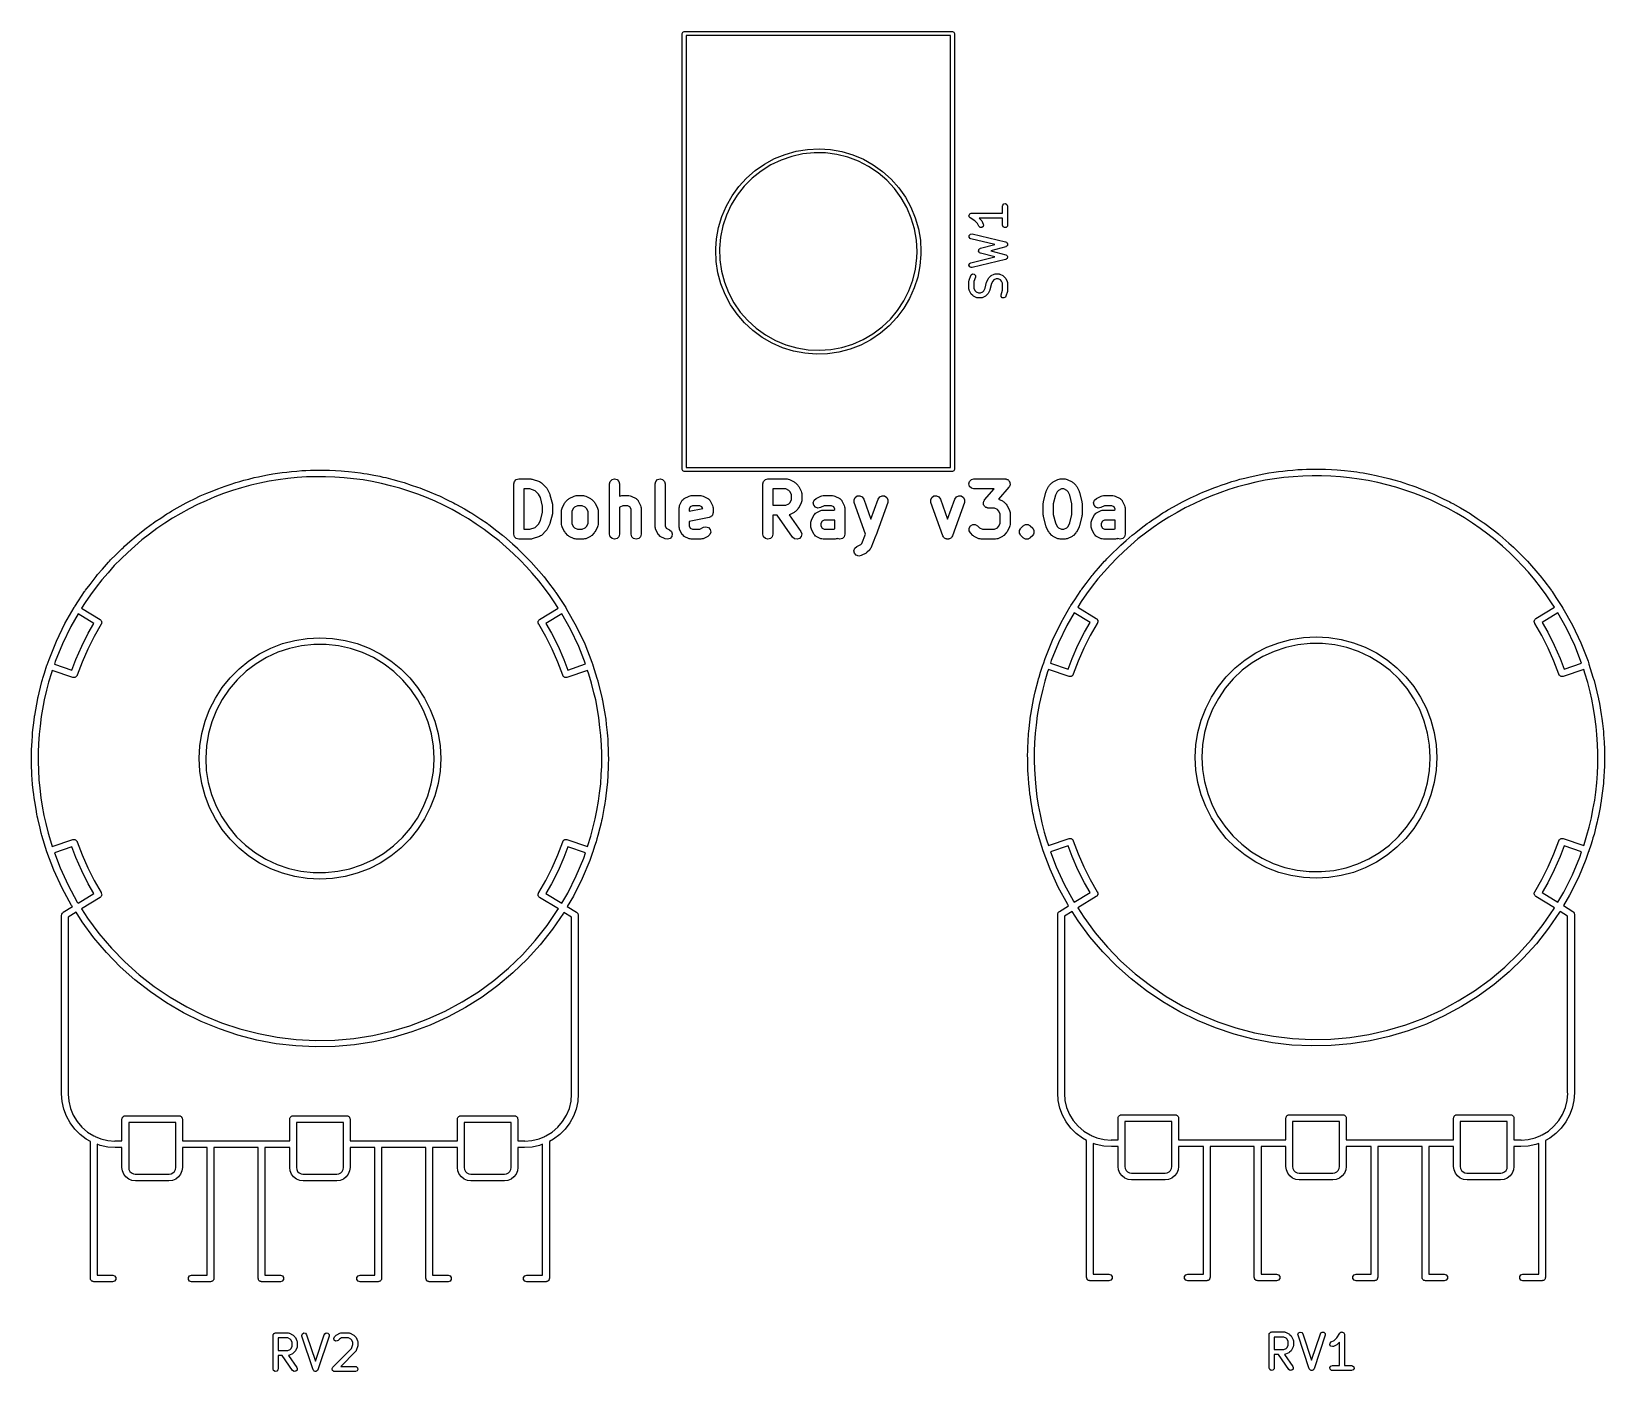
# Model space of a CAD drawing. Extents: x 115.8 to 162.6, y -137 to -97.1.
import ezdxf

# ---------------------------------------------------------------- set-up
doc = ezdxf.new("R2010")
doc.units = 0
doc.layers.add('BLACK', color=7, linetype='CONTINUOUS')

msp = doc.modelspace()

# ---------------------------------------------------------------- linework, layer by layer
at = {"layer": 'BLACK', "linetype": 'CONTINUOUS'}
for p, q in [((135.15, -97.155), (135.167, -97.113)), ((135.15, -110.155), (135.15, -97.155)), ((135.167, -97.113), (135.21, -97.095)), ((135.21, -97.095), (143.21, -97.095)), ((135.27, -97.215), (135.27, -110.095)), ((143.15, -97.215), (135.27, -97.215)), ((143.15, -110.095), (143.15, -97.215)), ((143.21, -97.095), (143.252, -97.113)), ((143.252, -97.113), (143.27, -97.155)), ((143.27, -97.155), (143.27, -110.155)), ((137.907, -100.886), (138.224, -100.758)), ((138.418, -100.819), (138.097, -100.928)), ((138.224, -100.758), (138.553, -100.666)), ((138.749, -100.746), (138.418, -100.819)), ((138.553, -100.666), (138.89, -100.612)), ((139.086, -100.713), (138.749, -100.746)), ((138.89, -100.612), (139.231, -100.595)), ((139.425, -100.718), (139.086, -100.713)), ((139.231, -100.595), (139.572, -100.617)), ((139.762, -100.762), (139.425, -100.718)), ((139.572, -100.617), (139.908, -100.676)), ((140.09, -100.845), (139.762, -100.762)), ((139.908, -100.676), (140.236, -100.772)), ((140.236, -100.772), (140.551, -100.905)), ((137.069, -101.469), (137.326, -101.244)), ((137.504, -101.255), (137.239, -101.466)), ((137.326, -101.244), (137.606, -101.049)), ((137.791, -101.074), (137.504, -101.255)), ((137.606, -101.049), (137.907, -100.886)), ((138.097, -100.928), (137.791, -101.074)), ((140.408, -100.965), (140.09, -100.845)), ((140.709, -101.12), (140.408, -100.965)), ((140.551, -100.905), (140.849, -101.071)), ((140.99, -101.309), (140.709, -101.12)), ((140.849, -101.071), (141.127, -101.27)), ((141.127, -101.27), (141.381, -101.499)), ((136.638, -101.997), (136.838, -101.721)), ((137.001, -101.707), (136.791, -101.974)), ((136.838, -101.721), (137.069, -101.469)), ((137.239, -101.466), (137.001, -101.707)), ((141.248, -101.529), (140.99, -101.309)), ((141.479, -101.778), (141.248, -101.529)), ((141.381, -101.499), (141.608, -101.754)), ((141.608, -101.754), (141.805, -102.033)), ((136.469, -102.294), (136.638, -101.997)), ((136.791, -101.974), (136.614, -102.263)), ((141.68, -102.051), (141.479, -101.778)), ((141.848, -102.346), (141.68, -102.051)), ((141.805, -102.033), (141.969, -102.333)), ((144.738, -102.234), (144.788, -102.225)), ((144.788, -102.225), (144.833, -102.25)), ((136.235, -102.936), (136.334, -102.608)), ((136.334, -102.608), (136.469, -102.294)), ((136.472, -102.571), (136.365, -102.893)), ((136.614, -102.263), (136.472, -102.571)), ((141.981, -102.657), (141.848, -102.346)), ((141.969, -102.333), (142.099, -102.649)), ((142.077, -102.983), (141.981, -102.657)), ((142.099, -102.649), (142.194, -102.977)), ((143.7, -102.58), (143.702, -102.576)), ((143.706, -102.6), (143.7, -102.58)), ((143.701, -102.571), (143.712, -102.553)), ((143.702, -102.576), (143.701, -102.571)), ((143.71, -102.622), (143.706, -102.6)), ((143.714, -102.625), (143.71, -102.622)), ((143.712, -102.553), (143.721, -102.533)), ((143.715, -102.629), (143.714, -102.625)), ((143.734, -102.647), (143.715, -102.629)), ((143.721, -102.533), (143.725, -102.531)), ((143.725, -102.531), (143.727, -102.527)), ((143.727, -102.527), (143.747, -102.519)), ((143.87, -102.738), (143.734, -102.647)), ((143.747, -102.519), (143.767, -102.51)), ((143.767, -102.51), (143.771, -102.511)), ((143.771, -102.511), (143.775, -102.509)), ((143.775, -102.509), (144.7, -102.509)), ((144.7, -102.659), (144.004, -102.659)), ((144.004, -102.659), (144.066, -102.722)), ((144.7, -102.299), (144.705, -102.273)), ((144.7, -102.509), (144.7, -102.299)), ((144.7, -102.87), (144.7, -102.659)), ((144.705, -102.273), (144.738, -102.234)), ((144.833, -102.25), (144.85, -102.299)), ((144.85, -102.299), (144.85, -102.87)), ((136.174, -103.272), (136.235, -102.936)), ((136.365, -102.893), (136.296, -103.225)), ((142.135, -103.317), (142.077, -102.983)), ((142.194, -102.977), (142.251, -103.314)), ((143.706, -103.174), (143.742, -103.136)), ((143.742, -103.136), (143.793, -103.13)), ((143.793, -103.13), (144.793, -103.369)), ((143.952, -102.819), (143.87, -102.738)), ((143.994, -102.904), (143.952, -102.819)), ((144.031, -102.939), (143.994, -102.904)), ((144.082, -102.942), (144.031, -102.939)), ((144.066, -102.722), (144.079, -102.74)), ((144.079, -102.74), (144.08, -102.741)), ((144.08, -102.741), (144.128, -102.837)), ((144.123, -102.911), (144.082, -102.942)), ((144.135, -102.862), (144.123, -102.911)), ((144.128, -102.837), (144.135, -102.862)), ((144.718, -102.918), (144.7, -102.87)), ((144.762, -102.944), (144.718, -102.918)), ((144.813, -102.935), (144.762, -102.944)), ((144.846, -102.896), (144.813, -102.935)), ((144.85, -102.87), (144.846, -102.896)), ((136.15, -103.612), (136.153, -103.563)), ((136.164, -103.954), (136.15, -103.612)), ((136.153, -103.563), (136.174, -103.272)), ((136.296, -103.225), (136.266, -103.563)), ((136.266, -103.563), (136.275, -103.901)), ((142.155, -103.655), (142.135, -103.317)), ((142.251, -103.314), (142.27, -103.655)), ((143.703, -103.225), (143.706, -103.174)), ((143.734, -103.266), (143.703, -103.225)), ((143.758, -103.276), (143.734, -103.266)), ((144.469, -103.446), (143.758, -103.276)), ((143.986, -103.638), (143.991, -103.62)), ((143.991, -103.62), (143.993, -103.6)), ((143.993, -103.6), (143.998, -103.596)), ((143.998, -103.596), (144, -103.589)), ((144, -103.589), (144.015, -103.578)), ((144.015, -103.578), (144.029, -103.564)), ((144.029, -103.564), (144.036, -103.563)), ((144.036, -103.563), (144.042, -103.56)), ((144.042, -103.56), (144.469, -103.446)), ((144.795, -103.514), (144.352, -103.632)), ((144.352, -103.632), (144.795, -103.75)), ((144.793, -103.369), (144.816, -103.379)), ((144.801, -103.509), (144.795, -103.514)), ((144.809, -103.509), (144.801, -103.509)), ((144.821, -103.495), (144.809, -103.509)), ((144.816, -103.379), (144.821, -103.385)), ((144.821, -103.385), (144.828, -103.389)), ((144.837, -103.485), (144.821, -103.495)), ((144.828, -103.389), (144.836, -103.405)), ((144.836, -103.405), (144.847, -103.42)), ((144.839, -103.477), (144.837, -103.485)), ((144.844, -103.471), (144.839, -103.477)), ((144.845, -103.453), (144.844, -103.471)), ((144.85, -103.435), (144.845, -103.453)), ((144.847, -103.42), (144.847, -103.428)), ((144.847, -103.428), (144.85, -103.435)), ((136.217, -104.291), (136.164, -103.954)), ((136.275, -103.901), (136.323, -104.237)), ((142.108, -104.177), (142.149, -103.84)), ((142.149, -103.84), (142.155, -103.655)), ((142.24, -104.081), (142.174, -104.416)), ((142.268, -103.74), (142.24, -104.081)), ((142.27, -103.655), (142.268, -103.74)), ((143.7, -104.065), (143.715, -104.016)), ((143.721, -104.112), (143.7, -104.065)), ((143.715, -104.016), (143.758, -103.988)), ((143.758, -103.988), (144.469, -103.818)), ((144.793, -103.895), (143.793, -104.134)), ((143.989, -103.645), (143.986, -103.638)), ((143.988, -103.651), (143.989, -103.645)), ((144, -103.667), (143.988, -103.651)), ((144.008, -103.685), (144, -103.667)), ((144.014, -103.688), (144.008, -103.685)), ((144.018, -103.693), (144.014, -103.688)), ((144.042, -103.704), (144.018, -103.693)), ((144.469, -103.818), (144.042, -103.704)), ((144.799, -103.891), (144.793, -103.895)), ((144.795, -103.75), (144.818, -103.761)), ((144.807, -103.89), (144.799, -103.891)), ((144.82, -103.877), (144.807, -103.89)), ((144.818, -103.761), (144.823, -103.767)), ((144.835, -103.867), (144.82, -103.877)), ((144.823, -103.767), (144.83, -103.771)), ((144.83, -103.771), (144.837, -103.788)), ((144.838, -103.86), (144.835, -103.867)), ((144.837, -103.788), (144.848, -103.803)), ((144.843, -103.854), (144.838, -103.86)), ((144.845, -103.836), (144.843, -103.854)), ((144.85, -103.818), (144.845, -103.836)), ((144.848, -103.803), (144.847, -103.811)), ((144.847, -103.811), (144.85, -103.818)), ((136.306, -104.621), (136.217, -104.291)), ((136.323, -104.237), (136.409, -104.565)), ((136.409, -104.565), (136.532, -104.881)), ((141.912, -104.825), (142.029, -104.506)), ((142.029, -104.506), (142.108, -104.177)), ((142.174, -104.416), (142.07, -104.742)), ((143.7, -104.537), (143.704, -104.515)), ((143.7, -104.775), (143.7, -104.537)), ((143.704, -104.513), (143.752, -104.37)), ((143.704, -104.515), (143.704, -104.513)), ((143.767, -104.135), (143.721, -104.112)), ((143.752, -104.37), (143.764, -104.347)), ((143.764, -104.347), (143.808, -104.32)), ((143.793, -104.134), (143.767, -104.135)), ((143.808, -104.32), (143.859, -104.328)), ((143.894, -104.418), (143.85, -104.549)), ((143.85, -104.549), (143.85, -104.757)), ((143.859, -104.328), (143.893, -104.366)), ((143.893, -104.366), (143.894, -104.418)), ((144.181, -104.749), (144.226, -104.566)), ((144.226, -104.566), (144.232, -104.554)), ((144.232, -104.551), (144.28, -104.456)), ((144.232, -104.554), (144.232, -104.551)), ((144.28, -104.456), (144.293, -104.438)), ((144.293, -104.438), (144.294, -104.436)), ((144.294, -104.436), (144.341, -104.388)), ((144.341, -104.388), (144.36, -104.376)), ((144.36, -104.376), (144.361, -104.374)), ((144.361, -104.374), (144.456, -104.327)), ((144.408, -104.534), (144.37, -104.611)), ((144.439, -104.503), (144.408, -104.534)), ((144.507, -104.469), (144.439, -104.503)), ((144.456, -104.327), (144.481, -104.319)), ((144.481, -104.319), (144.485, -104.32)), ((144.485, -104.32), (144.489, -104.319)), ((144.489, -104.319), (144.585, -104.319)), ((144.567, -104.469), (144.507, -104.469)), ((144.636, -104.503), (144.567, -104.469)), ((144.585, -104.319), (144.61, -104.323)), ((144.61, -104.323), (144.614, -104.326)), ((144.614, -104.326), (144.618, -104.327)), ((144.618, -104.327), (144.713, -104.374)), ((144.666, -104.534), (144.636, -104.503)), ((144.7, -104.602), (144.666, -104.534)), ((144.713, -104.374), (144.731, -104.388)), ((144.731, -104.388), (144.733, -104.388)), ((144.733, -104.388), (144.781, -104.436)), ((144.781, -104.436), (144.793, -104.454)), ((144.793, -104.454), (144.795, -104.456)), ((144.795, -104.456), (144.842, -104.551)), ((144.842, -104.551), (144.85, -104.576)), ((136.432, -104.939), (136.306, -104.621)), ((136.592, -105.24), (136.432, -104.939)), ((136.532, -104.881), (136.691, -105.181)), ((141.76, -105.128), (141.912, -104.825)), ((142.07, -104.742), (141.931, -105.054)), ((143.702, -104.779), (143.7, -104.775)), ((143.701, -104.783), (143.702, -104.779)), ((143.708, -104.808), (143.701, -104.783)), ((143.756, -104.904), (143.708, -104.808)), ((143.757, -104.905), (143.756, -104.904)), ((143.77, -104.923), (143.757, -104.905)), ((143.817, -104.971), (143.77, -104.923)), ((143.819, -104.971), (143.817, -104.971)), ((143.837, -104.985), (143.819, -104.971)), ((143.932, -105.032), (143.837, -104.985)), ((143.85, -104.757), (143.884, -104.826)), ((143.884, -104.826), (143.915, -104.856)), ((143.915, -104.856), (143.983, -104.89)), ((143.937, -105.033), (143.932, -105.032)), ((143.94, -105.036), (143.937, -105.033)), ((143.966, -105.04), (143.94, -105.036)), ((144.061, -105.04), (143.966, -105.04)), ((143.983, -104.89), (144.043, -104.89)), ((144.043, -104.89), (144.112, -104.856)), ((144.065, -105.039), (144.061, -105.04)), ((144.069, -105.04), (144.065, -105.039)), ((144.094, -105.032), (144.069, -105.04)), ((144.19, -104.985), (144.094, -105.032)), ((144.112, -104.856), (144.142, -104.826)), ((144.142, -104.826), (144.181, -104.749)), ((144.191, -104.984), (144.19, -104.985)), ((144.209, -104.971), (144.191, -104.984)), ((144.257, -104.923), (144.209, -104.971)), ((144.271, -104.904), (144.257, -104.922)), ((144.257, -104.922), (144.257, -104.923)), ((144.318, -104.808), (144.271, -104.904)), ((144.319, -104.805), (144.318, -104.808)), ((144.324, -104.793), (144.319, -104.805)), ((144.37, -104.611), (144.324, -104.793)), ((144.656, -104.942), (144.7, -104.81)), ((144.658, -104.993), (144.656, -104.942)), ((144.692, -105.031), (144.658, -104.993)), ((144.743, -105.039), (144.692, -105.031)), ((144.7, -104.81), (144.7, -104.602)), ((144.786, -105.012), (144.743, -105.039)), ((144.799, -104.989), (144.786, -105.012)), ((144.846, -104.846), (144.799, -104.989)), ((144.85, -104.822), (144.846, -104.845)), ((144.846, -104.845), (144.846, -104.846)), ((144.85, -104.576), (144.849, -104.58)), ((144.849, -104.58), (144.85, -104.584)), ((144.85, -104.584), (144.85, -104.822)), ((136.785, -105.522), (136.592, -105.24)), ((136.691, -105.181), (136.883, -105.46)), ((136.883, -105.46), (137.106, -105.716)), ((141.356, -105.671), (141.574, -105.411)), ((141.758, -105.348), (141.554, -105.622)), ((141.574, -105.411), (141.76, -105.128)), ((141.931, -105.054), (141.758, -105.348)), ((137.008, -105.781), (136.785, -105.522)), ((137.259, -106.013), (137.008, -105.781)), ((137.106, -105.716), (137.356, -105.944)), ((137.356, -105.944), (137.632, -106.142)), ((140.839, -106.108), (141.111, -105.904)), ((141.32, -105.871), (141.06, -106.092)), ((141.111, -105.904), (141.356, -105.671)), ((141.554, -105.622), (141.32, -105.871)), ((137.534, -106.216), (137.259, -106.013)), ((137.83, -106.386), (137.534, -106.216)), ((137.632, -106.142), (137.928, -106.306)), ((138.143, -106.523), (137.83, -106.386)), ((137.928, -106.306), (138.241, -106.436)), ((138.241, -106.436), (138.567, -106.529)), ((139.912, -106.515), (140.236, -106.415)), ((140.474, -106.442), (140.155, -106.565)), ((140.236, -106.415), (140.547, -106.279)), ((140.777, -106.283), (140.474, -106.442)), ((140.547, -106.279), (140.839, -106.108)), ((141.06, -106.092), (140.777, -106.283)), ((138.469, -106.624), (138.143, -106.523)), ((138.805, -106.688), (138.469, -106.624)), ((138.567, -106.529), (138.902, -106.584)), ((139.146, -106.714), (138.805, -106.688)), ((138.902, -106.584), (139.241, -106.6)), ((139.487, -106.702), (139.146, -106.714)), ((139.241, -106.6), (139.579, -106.577)), ((139.825, -106.653), (139.487, -106.702)), ((139.579, -106.577), (139.912, -106.515)), ((140.155, -106.565), (139.825, -106.653)), ((123.504, -110.21), (123.663, -110.2)), ((123.663, -110.2), (123.811, -110.185)), ((123.811, -110.185), (123.936, -110.182)), ((123.936, -110.182), (124.068, -110.173)), ((124.068, -110.173), (124.239, -110.173)), ((124.239, -110.173), (124.396, -110.169)), ((124.396, -110.169), (124.512, -110.173)), ((124.512, -110.173), (124.634, -110.173)), ((124.634, -110.173), (124.815, -110.185)), ((124.815, -110.185), (124.981, -110.192)), ((124.981, -110.192), (125.087, -110.203)), ((125.087, -110.203), (125.199, -110.21)), ((135.167, -110.197), (135.15, -110.155)), ((135.21, -110.215), (135.167, -110.197)), ((135.27, -110.095), (143.15, -110.095)), ((143.252, -110.197), (143.21, -110.215)), ((143.27, -110.155), (143.252, -110.197)), ((152.925, -110.213), (153.058, -110.2)), ((153.058, -110.2), (153.2, -110.182)), ((153.2, -110.182), (153.359, -110.171)), ((153.359, -110.171), (153.507, -110.157)), ((153.507, -110.157), (153.632, -110.153)), ((153.632, -110.153), (153.764, -110.145)), ((153.764, -110.145), (153.935, -110.145)), ((153.935, -110.145), (154.092, -110.14)), ((154.092, -110.14), (154.208, -110.145)), ((154.208, -110.145), (154.33, -110.145)), ((154.33, -110.145), (154.511, -110.156)), ((154.511, -110.156), (154.677, -110.163)), ((154.677, -110.163), (154.783, -110.174)), ((154.783, -110.174), (154.894, -110.182)), ((154.894, -110.182), (155.085, -110.207)), ((121.419, -110.687), (121.523, -110.647)), ((121.523, -110.647), (121.677, -110.599)), ((121.677, -110.599), (121.842, -110.543)), ((121.842, -110.543), (121.966, -110.509)), ((121.966, -110.509), (122.082, -110.473)), ((122.288, -110.625), (122.013, -110.699)), ((122.082, -110.473), (122.23, -110.438)), ((122.23, -110.438), (122.388, -110.395)), ((122.558, -110.561), (122.288, -110.625)), ((122.388, -110.395), (122.525, -110.368)), ((122.525, -110.368), (122.651, -110.338)), ((122.837, -110.505), (122.558, -110.561)), ((122.651, -110.338), (122.793, -110.315)), ((122.793, -110.315), (122.943, -110.285)), ((123.111, -110.459), (122.837, -110.505)), ((122.943, -110.285), (123.091, -110.265)), ((123.091, -110.265), (123.229, -110.242)), ((123.393, -110.422), (123.111, -110.459)), ((123.229, -110.242), (123.362, -110.229)), ((123.362, -110.229), (123.504, -110.21)), ((123.669, -110.395), (123.393, -110.422)), ((123.954, -110.376), (123.669, -110.395)), ((124.231, -110.368), (123.954, -110.376)), ((124.516, -110.368), (124.231, -110.368)), ((124.793, -110.379), (124.516, -110.368)), ((125.077, -110.398), (124.793, -110.379)), ((125.353, -110.428), (125.077, -110.398)), ((125.199, -110.21), (125.389, -110.236)), ((125.636, -110.465), (125.353, -110.428)), ((125.389, -110.236), (125.563, -110.254)), ((125.563, -110.254), (125.658, -110.271)), ((125.909, -110.514), (125.636, -110.465)), ((125.658, -110.271), (125.759, -110.285)), ((125.759, -110.285), (125.959, -110.324)), ((126.188, -110.569), (125.909, -110.514)), ((125.959, -110.324), (126.139, -110.356)), ((126.139, -110.356), (126.224, -110.377)), ((126.457, -110.636), (126.188, -110.569)), ((126.224, -110.377), (126.314, -110.395)), ((126.314, -110.395), (126.522, -110.451)), ((126.732, -110.71), (126.457, -110.636)), ((126.522, -110.451), (126.707, -110.498)), ((126.707, -110.498), (126.782, -110.521)), ((126.782, -110.521), (126.86, -110.543)), ((126.86, -110.543), (127.075, -110.616)), ((127.075, -110.616), (127.264, -110.677)), ((130.129, -110.583), (130.149, -110.508)), ((130.129, -112.083), (130.129, -110.583)), ((130.149, -110.508), (130.204, -110.453)), ((130.204, -110.453), (130.279, -110.433)), ((130.279, -110.433), (130.636, -110.433)), ((130.636, -110.433), (130.659, -110.439)), ((130.659, -110.439), (130.683, -110.441)), ((130.683, -110.441), (130.897, -110.512)), ((130.897, -110.512), (130.926, -110.531)), ((130.926, -110.531), (130.956, -110.548)), ((130.956, -110.548), (131.099, -110.691)), ((132.986, -110.583), (133.006, -110.508)), ((132.986, -112.083), (132.986, -110.583)), ((133.006, -110.508), (133.061, -110.453)), ((133.061, -110.453), (133.136, -110.433)), ((133.136, -110.433), (133.211, -110.453)), ((133.211, -110.453), (133.266, -110.508)), ((133.266, -110.508), (133.286, -110.583)), ((133.286, -110.583), (133.286, -110.948)), ((134.343, -110.583), (134.363, -110.508)), ((134.343, -111.869), (134.343, -110.583)), ((134.363, -110.508), (134.418, -110.453)), ((134.418, -110.453), (134.493, -110.433)), ((134.493, -110.433), (134.568, -110.453)), ((134.568, -110.453), (134.623, -110.508)), ((134.623, -110.508), (134.643, -110.583)), ((134.643, -110.583), (134.643, -111.833)), ((143.21, -110.215), (135.21, -110.215)), ((137.557, -110.583), (137.577, -110.508)), ((137.557, -112.083), (137.557, -110.583)), ((137.577, -110.508), (137.632, -110.453)), ((137.632, -110.453), (137.707, -110.433)), ((137.707, -110.433), (138.279, -110.433)), ((138.279, -110.433), (138.312, -110.442)), ((138.312, -110.442), (138.346, -110.449)), ((138.346, -110.449), (138.488, -110.52)), ((138.488, -110.52), (138.507, -110.536)), ((138.507, -110.536), (138.527, -110.548)), ((138.527, -110.548), (138.599, -110.62)), ((138.599, -110.62), (138.611, -110.641)), ((138.611, -110.641), (138.627, -110.659)), ((138.627, -110.659), (138.698, -110.802)), ((143.7, -110.583), (143.72, -110.508)), ((143.72, -110.658), (143.7, -110.583)), ((143.72, -110.508), (143.775, -110.453)), ((143.775, -110.713), (143.72, -110.658)), ((143.775, -110.453), (143.85, -110.433)), ((143.85, -110.433), (144.779, -110.433)), ((144.779, -110.433), (144.793, -110.437)), ((144.793, -110.437), (144.808, -110.436)), ((144.808, -110.436), (144.83, -110.447)), ((144.83, -110.447), (144.854, -110.453)), ((144.854, -110.453), (144.864, -110.464)), ((144.864, -110.464), (144.877, -110.47)), ((144.877, -110.47), (144.891, -110.491)), ((144.891, -110.491), (144.908, -110.508)), ((144.898, -110.668), (144.891, -110.682)), ((144.908, -110.658), (144.898, -110.668)), ((144.908, -110.508), (144.912, -110.522)), ((144.915, -110.634), (144.908, -110.658)), ((144.912, -110.522), (144.92, -110.535)), ((144.926, -110.612), (144.915, -110.634)), ((144.92, -110.535), (144.922, -110.559)), ((144.922, -110.559), (144.929, -110.583)), ((144.929, -110.583), (144.925, -110.597)), ((144.925, -110.597), (144.926, -110.612)), ((146.001, -110.802), (146.073, -110.659)), ((146.073, -110.659), (146.089, -110.641)), ((146.089, -110.641), (146.101, -110.62)), ((146.101, -110.62), (146.172, -110.548)), ((146.172, -110.548), (146.193, -110.536)), ((146.193, -110.536), (146.211, -110.52)), ((146.211, -110.52), (146.354, -110.449)), ((146.354, -110.449), (146.388, -110.442)), ((146.388, -110.442), (146.421, -110.433)), ((146.421, -110.433), (146.564, -110.433)), ((146.564, -110.433), (146.598, -110.442)), ((146.598, -110.442), (146.631, -110.449)), ((146.631, -110.449), (146.774, -110.52)), ((146.774, -110.52), (146.792, -110.536)), ((146.792, -110.536), (146.813, -110.548)), ((146.813, -110.548), (146.885, -110.62)), ((146.885, -110.62), (146.897, -110.641)), ((146.897, -110.641), (146.913, -110.659)), ((146.913, -110.659), (146.984, -110.802)), ((151.003, -110.697), (151.115, -110.659)), ((151.115, -110.659), (151.219, -110.618)), ((151.219, -110.618), (151.373, -110.57)), ((151.373, -110.57), (151.538, -110.514)), ((151.709, -110.67), (151.444, -110.753)), ((151.538, -110.514), (151.662, -110.481)), ((151.662, -110.481), (151.778, -110.445)), ((151.984, -110.596), (151.709, -110.67)), ((151.778, -110.445), (151.926, -110.41)), ((151.926, -110.41), (152.084, -110.367)), ((152.254, -110.532), (151.984, -110.596)), ((152.084, -110.367), (152.22, -110.34)), ((152.22, -110.34), (152.347, -110.31)), ((152.533, -110.476), (152.254, -110.532)), ((152.347, -110.31), (152.488, -110.286)), ((152.488, -110.286), (152.639, -110.256)), ((152.807, -110.431), (152.533, -110.476)), ((152.639, -110.256), (152.787, -110.236)), ((152.787, -110.236), (152.925, -110.213)), ((153.089, -110.393), (152.807, -110.431)), ((153.365, -110.367), (153.089, -110.393)), ((153.65, -110.348), (153.365, -110.367)), ((153.927, -110.34), (153.65, -110.348)), ((154.212, -110.34), (153.927, -110.34)), ((154.489, -110.351), (154.212, -110.34)), ((154.773, -110.369), (154.489, -110.351)), ((155.049, -110.399), (154.773, -110.369)), ((155.331, -110.437), (155.049, -110.399)), ((155.085, -110.207), (155.259, -110.226)), ((155.259, -110.226), (155.354, -110.243)), ((155.605, -110.485), (155.331, -110.437)), ((155.354, -110.243), (155.455, -110.256)), ((155.455, -110.256), (155.655, -110.296)), ((155.884, -110.541), (155.605, -110.485)), ((155.655, -110.296), (155.835, -110.328)), ((155.835, -110.328), (155.92, -110.349)), ((156.153, -110.608), (155.884, -110.541)), ((155.92, -110.349), (156.01, -110.367)), ((156.01, -110.367), (156.217, -110.423)), ((156.428, -110.682), (156.153, -110.608)), ((156.217, -110.423), (156.403, -110.469)), ((156.403, -110.469), (156.477, -110.493)), ((156.477, -110.493), (156.556, -110.514)), ((156.556, -110.514), (156.771, -110.587)), ((156.771, -110.587), (156.96, -110.648)), ((156.96, -110.648), (157.024, -110.674)), ((120.365, -111.151), (120.447, -111.106)), ((120.447, -111.106), (120.608, -111.03)), ((120.608, -111.03), (120.785, -110.943)), ((120.956, -111.083), (120.705, -111.2)), ((120.785, -110.943), (120.884, -110.901)), ((120.884, -110.901), (120.977, -110.858)), ((121.22, -110.973), (120.956, -111.083)), ((120.977, -110.858), (121.136, -110.797)), ((121.136, -110.797), (121.307, -110.725)), ((121.478, -110.873), (121.22, -110.973)), ((121.307, -110.725), (121.419, -110.687)), ((121.748, -110.781), (121.478, -110.873)), ((122.013, -110.699), (121.748, -110.781)), ((126.997, -110.795), (126.732, -110.71)), ((127.266, -110.888), (126.997, -110.795)), ((127.264, -110.677), (127.328, -110.702)), ((127.524, -110.99), (127.266, -110.888)), ((127.328, -110.702), (127.396, -110.725)), ((127.396, -110.725), (127.617, -110.817)), ((127.787, -111.1), (127.524, -110.99)), ((127.617, -110.817), (127.808, -110.894)), ((128.037, -111.22), (127.787, -111.1)), ((127.808, -110.894), (127.861, -110.919)), ((127.861, -110.919), (127.918, -110.943)), ((127.918, -110.943), (128.145, -111.055)), ((128.145, -111.055), (128.336, -111.147)), ((130.429, -110.733), (130.429, -111.933)), ((130.611, -110.733), (130.429, -110.733)), ((130.769, -110.786), (130.611, -110.733)), ((130.87, -110.886), (130.769, -110.786)), ((130.923, -110.992), (130.87, -110.886)), ((130.986, -111.244), (130.923, -110.992)), ((131.099, -110.691), (131.111, -110.712)), ((131.111, -110.712), (131.127, -110.73)), ((131.127, -110.73), (131.198, -110.873)), ((131.198, -110.873), (131.202, -110.889)), ((131.202, -110.889), (131.21, -110.904)), ((131.21, -110.904), (131.281, -111.189)), ((131.644, -111.159), (131.66, -111.141)), ((131.66, -111.141), (131.672, -111.12)), ((131.672, -111.12), (131.744, -111.048)), ((131.744, -111.048), (131.765, -111.036)), ((131.765, -111.036), (131.783, -111.02)), ((131.783, -111.02), (131.926, -110.949)), ((131.926, -110.949), (131.959, -110.942)), ((131.959, -110.942), (131.993, -110.933)), ((131.993, -110.933), (132.207, -110.933)), ((132.207, -110.933), (132.24, -110.942)), ((132.24, -110.942), (132.274, -110.949)), ((132.274, -110.949), (132.417, -111.02)), ((132.417, -111.02), (132.435, -111.036)), ((132.435, -111.036), (132.456, -111.048)), ((132.456, -111.048), (132.527, -111.12)), ((132.527, -111.12), (132.54, -111.141)), ((132.54, -111.141), (132.556, -111.159)), ((133.286, -110.948), (133.317, -110.942)), ((133.317, -110.942), (133.35, -110.933)), ((133.35, -110.933), (133.564, -110.933)), ((133.564, -110.933), (133.598, -110.942)), ((133.598, -110.942), (133.631, -110.949)), ((133.631, -110.949), (133.774, -111.02)), ((133.774, -111.02), (133.781, -111.026)), ((133.781, -111.026), (133.79, -111.029)), ((133.79, -111.029), (133.81, -111.052)), ((133.81, -111.052), (133.832, -111.072)), ((133.832, -111.072), (133.835, -111.08)), ((133.835, -111.08), (133.841, -111.087)), ((133.841, -111.087), (133.913, -111.23)), ((135.073, -111.23), (135.144, -111.087)), ((135.144, -111.087), (135.15, -111.08)), ((135.15, -111.08), (135.153, -111.072)), ((135.153, -111.072), (135.176, -111.052)), ((135.176, -111.052), (135.196, -111.029)), ((135.196, -111.029), (135.205, -111.026)), ((135.205, -111.026), (135.211, -111.02)), ((135.211, -111.02), (135.354, -110.949)), ((135.354, -110.949), (135.388, -110.942)), ((135.388, -110.942), (135.421, -110.933)), ((135.421, -110.933), (135.707, -110.933)), ((135.707, -110.933), (135.74, -110.942)), ((135.74, -110.942), (135.774, -110.949)), ((135.774, -110.949), (135.917, -111.02)), ((135.917, -111.02), (135.924, -111.026)), ((135.924, -111.026), (135.933, -111.029)), ((135.933, -111.029), (135.953, -111.052)), ((135.953, -111.052), (135.975, -111.072)), ((135.975, -111.072), (135.978, -111.08)), ((135.978, -111.08), (135.984, -111.087)), ((135.984, -111.087), (136.056, -111.23)), ((137.857, -110.733), (137.857, -111.219)), ((138.243, -110.733), (137.857, -110.733)), ((138.333, -110.778), (138.243, -110.733)), ((138.37, -110.815), (138.333, -110.778)), ((138.333, -111.174), (138.37, -111.137)), ((138.414, -110.904), (138.37, -110.815)), ((138.37, -111.137), (138.414, -111.048)), ((138.414, -111.048), (138.414, -110.904)), ((138.698, -110.802), (138.705, -110.835)), ((138.705, -111.116), (138.698, -111.15)), ((138.705, -110.835), (138.714, -110.869)), ((138.714, -111.083), (138.705, -111.116)), ((138.714, -110.869), (138.714, -111.083)), ((139.057, -111.145), (139.082, -111.072)), ((139.082, -111.072), (139.14, -111.02)), ((139.14, -111.02), (139.283, -110.949)), ((139.283, -110.949), (139.317, -110.942)), ((139.317, -110.942), (139.35, -110.933)), ((139.35, -110.933), (139.636, -110.933)), ((139.636, -110.933), (139.669, -110.942)), ((139.669, -110.942), (139.703, -110.949)), ((139.703, -110.949), (139.846, -111.02)), ((139.846, -111.02), (139.852, -111.026)), ((139.852, -111.026), (139.861, -111.029)), ((139.861, -111.029), (139.881, -111.052)), ((139.881, -111.052), (139.904, -111.072)), ((139.904, -111.072), (139.907, -111.08)), ((139.907, -111.08), (139.913, -111.087)), ((139.913, -111.087), (139.984, -111.23)), ((140.274, -111.056), (140.307, -110.986)), ((140.28, -111.133), (140.274, -111.056)), ((140.618, -112.08), (140.28, -111.133)), ((140.307, -110.986), (140.371, -110.942)), ((140.371, -110.942), (140.448, -110.935)), ((140.448, -110.935), (140.518, -110.969)), ((140.518, -110.969), (140.563, -111.033)), ((140.563, -111.033), (140.779, -111.637)), ((140.779, -111.637), (140.994, -111.033)), ((141.277, -111.133), (140.92, -112.133)), ((140.994, -111.033), (141.039, -110.969)), ((141.039, -110.969), (141.109, -110.935)), ((141.109, -110.935), (141.186, -110.942)), ((141.186, -110.942), (141.25, -110.986)), ((141.25, -110.986), (141.283, -111.056)), ((141.283, -111.056), (141.277, -111.133)), ((142.56, -111.056), (142.593, -110.986)), ((142.566, -111.133), (142.56, -111.056)), ((142.923, -112.133), (142.566, -111.133)), ((142.593, -110.986), (142.657, -110.942)), ((142.657, -110.942), (142.734, -110.935)), ((142.734, -110.935), (142.804, -110.969)), ((142.804, -110.969), (142.848, -111.033)), ((142.848, -111.033), (143.064, -111.637)), ((143.064, -111.637), (143.28, -111.033)), ((143.563, -111.133), (143.205, -112.133)), ((143.28, -111.033), (143.324, -110.969)), ((143.324, -110.969), (143.394, -110.935)), ((143.394, -110.935), (143.472, -110.942)), ((143.472, -110.942), (143.536, -110.986)), ((143.536, -110.986), (143.569, -111.056)), ((143.569, -111.056), (143.563, -111.133)), ((143.85, -110.733), (143.775, -110.713)), ((144.448, -110.733), (143.85, -110.733)), ((144.129, -111.154), (144.132, -111.14)), ((144.131, -111.125), (144.142, -111.103)), ((144.132, -111.14), (144.131, -111.125)), ((144.142, -111.103), (144.149, -111.079)), ((144.149, -111.079), (144.159, -111.069)), ((144.159, -111.069), (144.166, -111.056)), ((144.166, -111.056), (144.448, -110.733)), ((144.891, -110.682), (144.584, -111.033)), ((144.584, -111.033), (144.703, -111.092)), ((144.703, -111.092), (144.721, -111.108)), ((144.721, -111.108), (144.742, -111.12)), ((144.742, -111.12), (144.813, -111.191)), ((145.914, -111.154), (145.919, -111.137)), ((145.919, -111.118), (145.99, -110.832)), ((145.919, -111.137), (145.919, -111.118)), ((145.99, -110.832), (145.998, -110.818)), ((145.998, -110.818), (146.001, -110.802)), ((146.277, -110.921), (146.214, -111.173)), ((146.33, -110.815), (146.277, -110.921)), ((146.367, -110.778), (146.33, -110.815)), ((146.457, -110.733), (146.367, -110.778)), ((146.529, -110.733), (146.457, -110.733)), ((146.618, -110.778), (146.529, -110.733)), ((146.655, -110.815), (146.618, -110.778)), ((146.708, -110.921), (146.655, -110.815)), ((146.771, -111.173), (146.708, -110.921)), ((146.984, -110.802), (146.987, -110.818)), ((146.987, -110.818), (146.995, -110.832)), ((146.995, -110.832), (147.067, -111.118)), ((147.067, -111.118), (147.067, -111.137)), ((147.067, -111.137), (147.071, -111.154)), ((147.414, -111.145), (147.439, -111.072)), ((147.439, -111.072), (147.497, -111.02)), ((147.497, -111.02), (147.64, -110.949)), ((147.64, -110.949), (147.674, -110.942)), ((147.674, -110.942), (147.707, -110.933)), ((147.707, -110.933), (147.993, -110.933)), ((147.993, -110.933), (148.026, -110.942)), ((148.026, -110.942), (148.06, -110.949)), ((148.06, -110.949), (148.203, -111.02)), ((148.203, -111.02), (148.21, -111.026)), ((148.21, -111.026), (148.218, -111.029)), ((148.218, -111.029), (148.238, -111.052)), ((148.238, -111.052), (148.261, -111.072)), ((148.261, -111.072), (148.264, -111.08)), ((148.264, -111.08), (148.27, -111.087)), ((148.27, -111.087), (148.341, -111.23)), ((149.974, -111.166), (150.061, -111.122)), ((150.061, -111.122), (150.143, -111.077)), ((150.143, -111.077), (150.304, -111.002)), ((150.304, -111.002), (150.48, -110.914)), ((150.652, -111.054), (150.401, -111.172)), ((150.48, -110.914), (150.58, -110.873)), ((150.58, -110.873), (150.673, -110.829)), ((150.915, -110.945), (150.652, -111.054)), ((150.673, -110.829), (150.831, -110.768)), ((150.831, -110.768), (151.003, -110.697)), ((151.174, -110.845), (150.915, -110.945)), ((151.444, -110.753), (151.174, -110.845)), ((156.692, -110.767), (156.428, -110.682)), ((156.962, -110.859), (156.692, -110.767)), ((157.22, -110.962), (156.962, -110.859)), ((157.024, -110.674), (157.092, -110.697)), ((157.092, -110.697), (157.313, -110.789)), ((157.483, -111.071), (157.22, -110.962)), ((157.313, -110.789), (157.504, -110.865)), ((157.733, -111.192), (157.483, -111.071)), ((157.504, -110.865), (157.557, -110.891)), ((157.557, -110.891), (157.614, -110.914)), ((157.614, -110.914), (157.84, -111.027)), ((157.84, -111.027), (158.031, -111.118)), ((158.031, -111.118), (158.074, -111.143)), ((119.443, -111.707), (119.607, -111.601)), ((119.607, -111.601), (119.789, -111.479)), ((119.961, -111.604), (119.728, -111.755)), ((119.789, -111.479), (119.865, -111.435)), ((119.865, -111.435), (119.935, -111.389)), ((119.935, -111.389), (120.098, -111.299)), ((120.207, -111.461), (119.961, -111.604)), ((120.098, -111.299), (120.278, -111.194)), ((120.45, -111.327), (120.207, -111.461)), ((120.278, -111.194), (120.365, -111.151)), ((120.705, -111.2), (120.45, -111.327)), ((128.292, -111.347), (128.037, -111.22)), ((128.534, -111.484), (128.292, -111.347)), ((128.336, -111.147), (128.379, -111.172)), ((128.379, -111.172), (128.425, -111.194)), ((128.425, -111.194), (128.657, -111.329)), ((128.78, -111.627), (128.534, -111.484)), ((128.657, -111.329), (128.845, -111.436)), ((128.845, -111.436), (128.878, -111.458)), ((128.878, -111.458), (128.914, -111.479)), ((128.914, -111.479), (129.152, -111.638)), ((130.923, -111.673), (130.986, -111.422)), ((130.986, -111.422), (130.986, -111.244)), ((131.281, -111.476), (131.21, -111.762)), ((131.281, -111.189), (131.281, -111.208)), ((131.281, -111.208), (131.286, -111.226)), ((131.286, -111.44), (131.281, -111.458)), ((131.281, -111.458), (131.281, -111.476)), ((131.286, -111.226), (131.286, -111.44)), ((131.557, -111.369), (131.566, -111.335)), ((131.557, -111.797), (131.557, -111.369)), ((131.566, -111.335), (131.573, -111.302)), ((131.573, -111.302), (131.644, -111.159)), ((131.902, -111.315), (131.857, -111.404)), ((131.857, -111.404), (131.857, -111.762)), ((131.939, -111.278), (131.902, -111.315)), ((132.028, -111.233), (131.939, -111.278)), ((132.172, -111.233), (132.028, -111.233)), ((132.261, -111.278), (132.172, -111.233)), ((132.298, -111.315), (132.261, -111.278)), ((132.343, -111.404), (132.298, -111.315)), ((132.343, -111.762), (132.343, -111.404)), ((132.556, -111.159), (132.627, -111.302)), ((132.627, -111.302), (132.634, -111.335)), ((132.634, -111.335), (132.643, -111.369)), ((132.643, -111.369), (132.643, -111.797)), ((133.296, -111.278), (133.286, -111.288)), ((133.286, -111.288), (133.286, -112.083)), ((133.385, -111.233), (133.296, -111.278)), ((133.529, -111.233), (133.385, -111.233)), ((133.595, -111.266), (133.529, -111.233)), ((133.629, -111.333), (133.595, -111.266)), ((133.629, -112.083), (133.629, -111.333)), ((133.913, -111.23), (133.92, -111.264)), ((133.92, -111.264), (133.929, -111.297)), ((133.929, -111.297), (133.929, -112.083)), ((135.057, -111.297), (135.066, -111.264)), ((135.057, -111.869), (135.057, -111.297)), ((135.066, -111.264), (135.073, -111.23)), ((135.39, -111.266), (135.357, -111.333)), ((135.357, -111.4), (135.764, -111.319)), ((135.357, -111.333), (135.357, -111.4)), ((135.951, -111.587), (135.357, -111.706)), ((135.457, -111.233), (135.39, -111.266)), ((135.672, -111.233), (135.457, -111.233)), ((135.738, -111.266), (135.672, -111.233)), ((135.764, -111.319), (135.738, -111.266)), ((135.973, -111.576), (135.951, -111.587)), ((135.996, -111.57), (135.973, -111.576)), ((136.007, -111.559), (135.996, -111.57)), ((136.02, -111.553), (136.007, -111.559)), ((136.034, -111.532), (136.02, -111.553)), ((136.051, -111.515), (136.034, -111.532)), ((136.055, -111.501), (136.051, -111.515)), ((136.063, -111.488), (136.055, -111.501)), ((136.056, -111.23), (136.062, -111.264)), ((136.062, -111.264), (136.071, -111.297)), ((136.065, -111.464), (136.063, -111.488)), ((136.071, -111.44), (136.065, -111.464)), ((136.071, -111.297), (136.071, -111.44)), ((137.857, -111.219), (138.243, -111.219)), ((137.986, -111.519), (137.857, -111.519)), ((137.857, -111.519), (137.857, -112.083)), ((138.441, -112.169), (137.986, -111.519)), ((138.243, -111.219), (138.333, -111.174)), ((138.346, -111.503), (138.342, -111.504)), ((138.342, -111.504), (138.687, -111.997)), ((138.488, -111.431), (138.346, -111.503)), ((138.507, -111.415), (138.488, -111.431)), ((138.527, -111.403), (138.507, -111.415)), ((138.599, -111.332), (138.527, -111.403)), ((138.611, -111.311), (138.599, -111.332)), ((138.627, -111.293), (138.611, -111.311)), ((138.698, -111.15), (138.627, -111.293)), ((139.001, -111.659), (139.073, -111.516)), ((139.073, -111.221), (139.057, -111.145)), ((139.124, -111.28), (139.073, -111.221)), ((139.073, -111.516), (139.079, -111.509)), ((139.079, -111.509), (139.082, -111.5)), ((139.082, -111.5), (139.104, -111.48)), ((139.104, -111.48), (139.124, -111.458)), ((139.198, -111.304), (139.124, -111.28)), ((139.124, -111.458), (139.133, -111.455)), ((139.133, -111.455), (139.14, -111.449)), ((139.14, -111.449), (139.283, -111.377)), ((139.274, -111.289), (139.198, -111.304)), ((139.385, -111.233), (139.274, -111.289)), ((139.283, -111.377), (139.317, -111.37)), ((139.317, -111.37), (139.35, -111.362)), ((139.35, -111.362), (139.672, -111.362)), ((139.6, -111.233), (139.385, -111.233)), ((139.667, -111.266), (139.6, -111.233)), ((139.7, -111.333), (139.667, -111.266)), ((139.672, -111.362), (139.7, -111.347)), ((139.7, -111.347), (139.7, -111.333)), ((139.984, -111.23), (139.991, -111.264)), ((139.991, -111.264), (140, -111.297)), ((140, -111.297), (140, -112.083)), ((144.135, -111.178), (144.129, -111.154)), ((144.137, -111.203), (144.135, -111.178)), ((144.145, -111.215), (144.137, -111.203)), ((144.149, -111.229), (144.145, -111.215)), ((144.166, -111.247), (144.149, -111.229)), ((144.18, -111.267), (144.166, -111.247)), ((144.193, -111.274), (144.18, -111.267)), ((144.204, -111.284), (144.193, -111.274)), ((144.227, -111.291), (144.204, -111.284)), ((144.249, -111.302), (144.227, -111.291)), ((144.264, -111.301), (144.249, -111.302)), ((144.279, -111.304), (144.264, -111.301)), ((144.457, -111.304), (144.279, -111.304)), ((144.547, -111.349), (144.457, -111.304)), ((144.584, -111.386), (144.547, -111.349)), ((144.629, -111.476), (144.584, -111.386)), ((144.629, -111.762), (144.629, -111.476)), ((144.813, -111.191), (144.825, -111.212)), ((144.825, -111.212), (144.841, -111.23)), ((144.841, -111.23), (144.913, -111.373)), ((144.913, -111.373), (144.92, -111.407)), ((144.92, -111.407), (144.929, -111.44)), ((144.929, -111.44), (144.929, -111.797)), ((145.914, -111.512), (145.914, -111.154)), ((145.919, -111.529), (145.914, -111.512)), ((145.919, -111.548), (145.919, -111.529)), ((145.99, -111.834), (145.919, -111.548)), ((146.214, -111.173), (146.214, -111.493)), ((146.214, -111.493), (146.277, -111.745)), ((146.708, -111.745), (146.771, -111.493)), ((146.771, -111.493), (146.771, -111.173)), ((147.067, -111.548), (146.995, -111.834)), ((147.071, -111.512), (147.067, -111.529)), ((147.067, -111.529), (147.067, -111.548)), ((147.071, -111.154), (147.071, -111.512)), ((147.359, -111.659), (147.43, -111.516)), ((147.43, -111.221), (147.414, -111.145)), ((147.482, -111.28), (147.43, -111.221)), ((147.43, -111.516), (147.436, -111.509)), ((147.436, -111.509), (147.439, -111.5)), ((147.439, -111.5), (147.462, -111.48)), ((147.462, -111.48), (147.482, -111.458)), ((147.555, -111.304), (147.482, -111.28)), ((147.482, -111.458), (147.49, -111.455)), ((147.49, -111.455), (147.497, -111.449)), ((147.497, -111.449), (147.64, -111.377)), ((147.631, -111.289), (147.555, -111.304)), ((147.742, -111.233), (147.631, -111.289)), ((147.64, -111.377), (147.674, -111.37)), ((147.674, -111.37), (147.707, -111.362)), ((147.707, -111.362), (148.029, -111.362)), ((147.957, -111.233), (147.742, -111.233)), ((148.024, -111.266), (147.957, -111.233)), ((148.057, -111.333), (148.024, -111.266)), ((148.029, -111.362), (148.057, -111.347)), ((148.057, -111.347), (148.057, -111.333)), ((148.341, -111.23), (148.348, -111.264)), ((148.348, -111.264), (148.357, -111.297)), ((148.357, -111.297), (148.357, -112.083)), ((149.139, -111.678), (149.302, -111.572)), ((149.302, -111.572), (149.484, -111.45)), ((149.657, -111.576), (149.424, -111.726)), ((149.484, -111.45), (149.56, -111.406)), ((149.56, -111.406), (149.631, -111.36)), ((149.631, -111.36), (149.794, -111.27)), ((149.903, -111.433), (149.657, -111.576)), ((149.794, -111.27), (149.974, -111.166)), ((150.146, -111.298), (149.903, -111.433)), ((150.401, -111.172), (150.146, -111.298)), ((157.988, -111.318), (157.733, -111.192)), ((158.23, -111.455), (157.988, -111.318)), ((158.074, -111.143), (158.121, -111.166)), ((158.121, -111.166), (158.353, -111.301)), ((158.476, -111.598), (158.23, -111.455)), ((158.353, -111.301), (158.541, -111.407)), ((158.708, -111.751), (158.476, -111.598)), ((158.541, -111.407), (158.574, -111.429)), ((158.574, -111.429), (158.61, -111.45)), ((158.61, -111.45), (158.847, -111.61)), ((158.847, -111.61), (159.029, -111.73)), ((118.925, -112.099), (118.974, -112.057)), ((118.974, -112.057), (119.136, -111.936)), ((119.136, -111.936), (119.319, -111.794)), ((119.491, -111.914), (119.269, -112.08)), ((119.319, -111.794), (119.384, -111.751)), ((119.384, -111.751), (119.443, -111.707)), ((119.728, -111.755), (119.491, -111.914)), ((129.012, -111.78), (128.78, -111.627)), ((129.248, -111.939), (129.012, -111.78)), ((129.152, -111.638), (129.333, -111.758)), ((129.47, -112.108), (129.248, -111.939)), ((129.333, -111.758), (129.357, -111.777)), ((129.357, -111.777), (129.383, -111.794)), ((129.383, -111.794), (129.629, -111.985)), ((129.629, -111.985), (129.798, -112.113)), ((130.429, -111.933), (130.611, -111.933)), ((130.611, -111.933), (130.769, -111.88)), ((130.769, -111.88), (130.87, -111.78)), ((130.87, -111.78), (130.923, -111.673)), ((131.099, -111.975), (130.956, -112.118)), ((131.111, -111.954), (131.099, -111.975)), ((131.127, -111.936), (131.111, -111.954)), ((131.198, -111.793), (131.127, -111.936)), ((131.202, -111.777), (131.198, -111.793)), ((131.21, -111.762), (131.202, -111.777)), ((131.566, -111.831), (131.557, -111.797)), ((131.573, -111.864), (131.566, -111.831)), ((131.644, -112.007), (131.573, -111.864)), ((131.66, -112.025), (131.644, -112.007)), ((131.672, -112.046), (131.66, -112.025)), ((131.744, -112.118), (131.672, -112.046)), ((131.857, -111.762), (131.902, -111.851)), ((131.902, -111.851), (131.939, -111.888)), ((131.939, -111.888), (132.028, -111.933)), ((132.028, -111.933), (132.172, -111.933)), ((132.172, -111.933), (132.261, -111.888)), ((132.261, -111.888), (132.298, -111.851)), ((132.298, -111.851), (132.343, -111.762)), ((132.527, -112.046), (132.456, -112.118)), ((132.54, -112.025), (132.527, -112.046)), ((132.556, -112.007), (132.54, -112.025)), ((132.627, -111.864), (132.556, -112.007)), ((132.634, -111.831), (132.627, -111.864)), ((132.643, -111.797), (132.634, -111.831)), ((134.352, -111.902), (134.343, -111.869)), ((134.359, -111.936), (134.352, -111.902)), ((134.43, -112.079), (134.359, -111.936)), ((134.436, -112.085), (134.43, -112.079)), ((134.643, -111.833), (134.676, -111.9)), ((134.676, -111.9), (134.774, -111.949)), ((134.774, -111.949), (134.832, -112)), ((134.832, -112), (134.857, -112.074)), ((134.857, -112.074), (134.841, -112.15)), ((135.066, -111.902), (135.057, -111.869)), ((135.073, -111.936), (135.066, -111.902)), ((135.144, -112.079), (135.073, -111.936)), ((135.15, -112.085), (135.144, -112.079)), ((135.357, -111.706), (135.357, -111.833)), ((135.357, -111.833), (135.39, -111.9)), ((135.39, -111.9), (135.457, -111.933)), ((135.457, -111.933), (135.672, -111.933)), ((135.672, -111.933), (135.783, -111.877)), ((135.783, -111.877), (135.859, -111.862)), ((135.859, -111.862), (135.933, -111.886)), ((135.933, -111.886), (135.984, -111.944)), ((136, -112.021), (135.975, -112.094)), ((135.984, -111.944), (136, -112.021)), ((138.687, -111.997), (138.714, -112.07)), ((138.714, -112.07), (138.7, -112.146)), ((138.986, -111.726), (138.995, -111.693)), ((138.986, -111.869), (138.986, -111.726)), ((138.995, -111.902), (138.986, -111.869)), ((138.995, -111.693), (139.001, -111.659)), ((139.001, -111.936), (138.995, -111.902)), ((139.073, -112.079), (139.001, -111.936)), ((139.079, -112.085), (139.073, -112.079)), ((139.319, -111.695), (139.286, -111.761)), ((139.286, -111.761), (139.286, -111.833)), ((139.286, -111.833), (139.319, -111.9)), ((139.385, -111.662), (139.319, -111.695)), ((139.319, -111.9), (139.385, -111.933)), ((139.7, -111.662), (139.385, -111.662)), ((139.385, -111.933), (139.672, -111.933)), ((139.672, -111.933), (139.7, -111.919)), ((139.7, -111.919), (139.7, -111.662)), ((143.705, -111.901), (143.744, -111.834)), ((143.705, -111.979), (143.705, -111.901)), ((143.744, -112.046), (143.705, -111.979)), ((143.744, -111.834), (143.811, -111.795)), ((143.815, -112.118), (143.744, -112.046)), ((143.811, -111.795), (143.889, -111.795)), ((143.889, -111.795), (143.956, -111.834)), ((143.956, -111.834), (144.01, -111.888)), ((144.01, -111.888), (144.1, -111.933)), ((144.1, -111.933), (144.457, -111.933)), ((144.457, -111.933), (144.547, -111.888)), ((144.547, -111.888), (144.584, -111.851)), ((144.584, -111.851), (144.629, -111.762)), ((144.813, -112.046), (144.742, -112.118)), ((144.825, -112.025), (144.813, -112.046)), ((144.841, -112.007), (144.825, -112.025)), ((144.913, -111.864), (144.841, -112.007)), ((144.92, -111.831), (144.913, -111.864)), ((144.929, -111.797), (144.92, -111.831)), ((145.205, -111.973), (145.233, -111.924)), ((145.205, -112.05), (145.205, -111.973)), ((145.224, -112.083), (145.205, -112.05)), ((145.233, -111.924), (145.244, -111.905)), ((145.244, -111.905), (145.315, -111.834)), ((145.244, -111.905), (145.244, -111.905)), ((145.244, -111.905), (145.244, -111.905)), ((145.315, -111.834), (145.332, -111.824)), ((145.332, -111.824), (145.346, -111.81)), ((145.346, -111.81), (145.365, -111.805)), ((145.365, -111.805), (145.383, -111.795)), ((145.383, -111.795), (145.402, -111.795)), ((145.402, -111.795), (145.421, -111.79)), ((145.421, -111.79), (145.44, -111.795)), ((145.44, -111.795), (145.46, -111.795)), ((145.46, -111.795), (145.477, -111.805)), ((145.477, -111.805), (145.496, -111.81)), ((145.496, -111.81), (145.51, -111.824)), ((145.51, -111.824), (145.527, -111.834)), ((145.527, -111.834), (145.599, -111.905)), ((145.599, -111.905), (145.599, -111.905)), ((145.599, -111.905), (145.599, -111.905)), ((145.599, -111.905), (145.61, -111.924)), ((145.61, -111.924), (145.638, -111.973)), ((145.638, -112.05), (145.619, -112.083)), ((145.638, -111.973), (145.638, -112.05)), ((145.998, -111.848), (145.99, -111.834)), ((146.001, -111.864), (145.998, -111.848)), ((146.073, -112.007), (146.001, -111.864)), ((146.089, -112.025), (146.073, -112.007)), ((146.101, -112.046), (146.089, -112.025)), ((146.172, -112.118), (146.101, -112.046)), ((146.277, -111.745), (146.33, -111.851)), ((146.33, -111.851), (146.367, -111.888)), ((146.367, -111.888), (146.457, -111.933)), ((146.457, -111.933), (146.529, -111.933)), ((146.529, -111.933), (146.618, -111.888)), ((146.618, -111.888), (146.655, -111.851)), ((146.655, -111.851), (146.708, -111.745)), ((146.885, -112.046), (146.813, -112.118)), ((146.897, -112.025), (146.885, -112.046)), ((146.913, -112.007), (146.897, -112.025)), ((146.984, -111.864), (146.913, -112.007)), ((146.987, -111.848), (146.984, -111.864)), ((146.995, -111.834), (146.987, -111.848)), ((147.343, -111.726), (147.352, -111.693)), ((147.343, -111.869), (147.343, -111.726)), ((147.352, -111.902), (147.343, -111.869)), ((147.352, -111.693), (147.359, -111.659)), ((147.359, -111.936), (147.352, -111.902)), ((147.43, -112.079), (147.359, -111.936)), ((147.436, -112.085), (147.43, -112.079)), ((147.676, -111.695), (147.643, -111.761)), ((147.643, -111.761), (147.643, -111.833)), ((147.643, -111.833), (147.676, -111.9)), ((147.742, -111.662), (147.676, -111.695)), ((147.676, -111.9), (147.742, -111.933)), ((148.057, -111.662), (147.742, -111.662)), ((147.742, -111.933), (148.029, -111.933)), ((148.029, -111.933), (148.057, -111.919)), ((148.057, -111.919), (148.057, -111.662)), ((148.567, -112.112), (148.621, -112.07)), ((148.621, -112.07), (148.67, -112.028)), ((148.67, -112.028), (148.832, -111.907)), ((148.965, -112.051), (148.739, -112.225)), ((148.832, -111.907), (149.015, -111.766)), ((149.187, -111.885), (148.965, -112.051)), ((149.015, -111.766), (149.079, -111.722)), ((149.079, -111.722), (149.139, -111.678)), ((149.424, -111.726), (149.187, -111.885)), ((158.944, -111.91), (158.708, -111.751)), ((159.165, -112.079), (158.944, -111.91)), ((159.029, -111.73), (159.053, -111.748)), ((159.053, -111.748), (159.079, -111.766)), ((159.079, -111.766), (159.325, -111.956)), ((159.39, -112.252), (159.165, -112.079)), ((159.325, -111.956), (159.494, -112.085)), ((118.266, -112.699), (118.448, -112.515)), ((118.448, -112.515), (118.491, -112.477)), ((118.491, -112.477), (118.53, -112.438)), ((118.53, -112.438), (118.688, -112.302)), ((118.833, -112.435), (118.62, -112.624)), ((118.688, -112.302), (118.872, -112.14)), ((119.044, -112.254), (118.833, -112.435)), ((118.872, -112.14), (118.925, -112.099)), ((119.269, -112.08), (119.044, -112.254)), ((129.694, -112.281), (129.47, -112.108)), ((129.905, -112.466), (129.694, -112.281)), ((129.798, -112.113), (129.814, -112.127)), ((129.814, -112.127), (129.831, -112.14)), ((129.831, -112.14), (130.096, -112.374)), ((130.116, -112.653), (129.905, -112.466)), ((130.096, -112.374), (130.238, -112.499)), ((130.149, -112.158), (130.129, -112.083)), ((130.204, -112.213), (130.149, -112.158)), ((130.279, -112.233), (130.204, -112.213)), ((130.238, -112.499), (130.246, -112.507)), ((130.246, -112.507), (130.255, -112.515)), ((130.255, -112.515), (130.603, -112.866)), ((130.636, -112.233), (130.279, -112.233)), ((130.659, -112.227), (130.636, -112.233)), ((130.683, -112.225), (130.659, -112.227)), ((130.897, -112.154), (130.683, -112.225)), ((130.926, -112.135), (130.897, -112.154)), ((130.956, -112.118), (130.926, -112.135)), ((131.765, -112.13), (131.744, -112.118)), ((131.783, -112.146), (131.765, -112.13)), ((131.926, -112.217), (131.783, -112.146)), ((131.959, -112.224), (131.926, -112.217)), ((131.993, -112.233), (131.959, -112.224)), ((132.207, -112.233), (131.993, -112.233)), ((132.24, -112.224), (132.207, -112.233)), ((132.274, -112.217), (132.24, -112.224)), ((132.417, -112.146), (132.274, -112.217)), ((132.435, -112.13), (132.417, -112.146)), ((132.456, -112.118), (132.435, -112.13)), ((133.006, -112.158), (132.986, -112.083)), ((133.061, -112.213), (133.006, -112.158)), ((133.136, -112.233), (133.061, -112.213)), ((133.211, -112.213), (133.136, -112.233)), ((133.266, -112.158), (133.211, -112.213)), ((133.286, -112.083), (133.266, -112.158)), ((133.649, -112.158), (133.629, -112.083)), ((133.704, -112.213), (133.649, -112.158)), ((133.779, -112.233), (133.704, -112.213)), ((133.854, -112.213), (133.779, -112.233)), ((133.908, -112.158), (133.854, -112.213)), ((133.929, -112.083), (133.908, -112.158)), ((134.439, -112.094), (134.436, -112.085)), ((134.462, -112.114), (134.439, -112.094)), ((134.482, -112.137), (134.462, -112.114)), ((134.49, -112.14), (134.482, -112.137)), ((134.497, -112.146), (134.49, -112.14)), ((134.64, -112.217), (134.497, -112.146)), ((134.716, -112.233), (134.64, -112.217)), ((134.79, -112.208), (134.716, -112.233)), ((134.841, -112.15), (134.79, -112.208)), ((135.153, -112.094), (135.15, -112.085)), ((135.176, -112.114), (135.153, -112.094)), ((135.196, -112.137), (135.176, -112.114)), ((135.205, -112.14), (135.196, -112.137)), ((135.211, -112.146), (135.205, -112.14)), ((135.354, -112.217), (135.211, -112.146)), ((135.388, -112.224), (135.354, -112.217)), ((135.421, -112.233), (135.388, -112.224)), ((135.707, -112.233), (135.421, -112.233)), ((135.74, -112.224), (135.707, -112.233)), ((135.774, -112.217), (135.74, -112.224)), ((135.917, -112.146), (135.774, -112.217)), ((135.975, -112.094), (135.917, -112.146)), ((137.577, -112.158), (137.557, -112.083)), ((137.632, -112.213), (137.577, -112.158)), ((137.707, -112.233), (137.632, -112.213)), ((137.782, -112.213), (137.707, -112.233)), ((137.837, -112.158), (137.782, -112.213)), ((137.857, -112.083), (137.837, -112.158)), ((138.501, -112.219), (138.441, -112.169)), ((138.577, -112.232), (138.501, -112.219)), ((138.65, -112.206), (138.577, -112.232)), ((138.7, -112.146), (138.65, -112.206)), ((139.082, -112.094), (139.079, -112.085)), ((139.104, -112.114), (139.082, -112.094)), ((139.124, -112.137), (139.104, -112.114)), ((139.133, -112.14), (139.124, -112.137)), ((139.14, -112.146), (139.133, -112.14)), ((139.283, -112.217), (139.14, -112.146)), ((139.317, -112.224), (139.283, -112.217)), ((139.35, -112.233), (139.317, -112.224)), ((139.707, -112.233), (139.35, -112.233)), ((139.74, -112.224), (139.707, -112.233)), ((139.774, -112.217), (139.74, -112.224)), ((139.78, -112.214), (139.774, -112.217)), ((139.85, -112.233), (139.78, -112.214)), ((139.925, -112.213), (139.85, -112.233)), ((139.98, -112.158), (139.925, -112.213)), ((140, -112.083), (139.98, -112.158)), ((140.272, -112.574), (140.296, -112.5)), ((140.296, -112.5), (140.354, -112.449)), ((140.354, -112.449), (140.475, -112.388)), ((140.475, -112.388), (140.508, -112.356)), ((140.508, -112.356), (140.618, -112.08)), ((140.742, -112.546), (140.67, -112.618)), ((140.757, -112.52), (140.742, -112.546)), ((140.775, -112.496), (140.757, -112.52)), ((140.918, -112.139), (140.775, -112.496)), ((140.92, -112.133), (140.918, -112.136)), ((140.918, -112.136), (140.918, -112.139)), ((142.938, -112.156), (142.923, -112.133)), ((142.95, -112.18), (142.938, -112.156)), ((142.96, -112.187), (142.95, -112.18)), ((142.967, -112.197), (142.96, -112.187)), ((142.992, -112.209), (142.967, -112.197)), ((143.014, -112.224), (142.992, -112.209)), ((143.026, -112.225), (143.014, -112.224)), ((143.037, -112.231), (143.026, -112.225)), ((143.064, -112.228), (143.037, -112.231)), ((143.091, -112.231), (143.064, -112.228)), ((143.102, -112.225), (143.091, -112.231)), ((143.115, -112.224), (143.102, -112.225)), ((143.137, -112.209), (143.115, -112.224)), ((143.161, -112.197), (143.137, -112.209)), ((143.168, -112.187), (143.161, -112.197)), ((143.179, -112.18), (143.168, -112.187)), ((143.19, -112.156), (143.179, -112.18)), ((143.205, -112.133), (143.19, -112.156)), ((143.836, -112.13), (143.815, -112.118)), ((143.854, -112.146), (143.836, -112.13)), ((143.997, -112.217), (143.854, -112.146)), ((144.031, -112.224), (143.997, -112.217)), ((144.064, -112.233), (144.031, -112.224)), ((144.493, -112.233), (144.064, -112.233)), ((144.526, -112.224), (144.493, -112.233)), ((144.56, -112.217), (144.526, -112.224)), ((144.703, -112.146), (144.56, -112.217)), ((144.721, -112.13), (144.703, -112.146)), ((144.742, -112.118), (144.721, -112.13)), ((145.24, -112.111), (145.224, -112.083)), ((145.244, -112.118), (145.24, -112.111)), ((145.315, -112.189), (145.244, -112.118)), ((145.332, -112.199), (145.315, -112.189)), ((145.346, -112.213), (145.332, -112.199)), ((145.365, -112.218), (145.346, -112.213)), ((145.383, -112.228), (145.365, -112.218)), ((145.402, -112.228), (145.383, -112.228)), ((145.421, -112.233), (145.402, -112.228)), ((145.44, -112.228), (145.421, -112.233)), ((145.46, -112.228), (145.44, -112.228)), ((145.477, -112.218), (145.46, -112.228)), ((145.496, -112.213), (145.477, -112.218)), ((145.51, -112.199), (145.496, -112.213)), ((145.527, -112.189), (145.51, -112.199)), ((145.599, -112.118), (145.527, -112.189)), ((145.603, -112.111), (145.599, -112.118)), ((145.619, -112.083), (145.603, -112.111)), ((146.193, -112.13), (146.172, -112.118)), ((146.211, -112.146), (146.193, -112.13)), ((146.354, -112.217), (146.211, -112.146)), ((146.388, -112.224), (146.354, -112.217)), ((146.421, -112.233), (146.388, -112.224)), ((146.564, -112.233), (146.421, -112.233)), ((146.598, -112.224), (146.564, -112.233)), ((146.631, -112.217), (146.598, -112.224)), ((146.774, -112.146), (146.631, -112.217)), ((146.792, -112.13), (146.774, -112.146)), ((146.813, -112.118), (146.792, -112.13)), ((147.439, -112.094), (147.436, -112.085)), ((147.462, -112.114), (147.439, -112.094)), ((147.482, -112.137), (147.462, -112.114)), ((147.49, -112.14), (147.482, -112.137)), ((147.497, -112.146), (147.49, -112.14)), ((147.64, -112.217), (147.497, -112.146)), ((147.674, -112.224), (147.64, -112.217)), ((147.707, -112.233), (147.674, -112.224)), ((148.064, -112.233), (147.707, -112.233)), ((147.961, -112.67), (148.143, -112.486)), ((148.098, -112.224), (148.064, -112.233)), ((148.131, -112.217), (148.098, -112.224)), ((148.137, -112.214), (148.131, -112.217)), ((148.207, -112.233), (148.137, -112.214)), ((148.143, -112.486), (148.187, -112.448)), ((148.187, -112.448), (148.226, -112.409)), ((148.282, -112.213), (148.207, -112.233)), ((148.226, -112.409), (148.384, -112.274)), ((148.337, -112.158), (148.282, -112.213)), ((148.529, -112.406), (148.316, -112.595)), ((148.357, -112.083), (148.337, -112.158)), ((148.384, -112.274), (148.567, -112.112)), ((148.739, -112.225), (148.529, -112.406)), ((159.601, -112.438), (159.39, -112.252)), ((159.494, -112.085), (159.51, -112.099)), ((159.51, -112.099), (159.527, -112.112)), ((159.527, -112.112), (159.792, -112.346)), ((159.812, -112.624), (159.601, -112.438)), ((159.792, -112.346), (159.934, -112.471)), ((159.934, -112.471), (159.942, -112.479)), ((159.942, -112.479), (159.951, -112.486)), ((159.951, -112.486), (160.299, -112.837)), ((117.869, -113.124), (118.049, -112.917)), ((118.049, -112.917), (118.083, -112.883)), ((118.083, -112.883), (118.113, -112.849)), ((118.113, -112.849), (118.266, -112.699)), ((118.422, -112.818), (118.221, -113.02)), ((118.62, -112.624), (118.422, -112.818)), ((130.318, -112.856), (130.116, -112.653)), ((130.51, -113.05), (130.318, -112.856)), ((130.603, -112.866), (130.651, -112.914)), ((130.651, -112.914), (130.652, -112.915)), ((130.652, -112.915), (130.653, -112.917)), ((130.653, -112.917), (131.024, -113.344)), ((140.287, -112.65), (140.272, -112.574)), ((140.339, -112.708), (140.287, -112.65)), ((140.412, -112.733), (140.339, -112.708)), ((140.488, -112.717), (140.412, -112.733)), ((140.631, -112.646), (140.488, -112.717)), ((140.649, -112.63), (140.631, -112.646)), ((140.67, -112.618), (140.649, -112.63)), ((147.565, -113.095), (147.745, -112.888)), ((147.917, -112.992), (147.733, -113.2)), ((147.745, -112.888), (147.779, -112.854)), ((147.779, -112.854), (147.809, -112.82)), ((147.809, -112.82), (147.961, -112.67)), ((148.118, -112.79), (147.917, -112.992)), ((148.316, -112.595), (148.118, -112.79)), ((160.014, -112.827), (159.812, -112.624)), ((160.206, -113.021), (160.014, -112.827)), ((160.299, -112.837), (160.347, -112.886)), ((160.347, -112.886), (160.348, -112.887)), ((160.348, -112.887), (160.349, -112.888)), ((160.349, -112.888), (160.72, -113.315)), ((117.5, -113.578), (117.678, -113.344)), ((117.678, -113.344), (117.703, -113.315)), ((117.85, -113.443), (117.68, -113.664)), ((117.703, -113.315), (117.725, -113.287)), ((117.725, -113.287), (117.869, -113.124)), ((118.037, -113.229), (117.85, -113.443)), ((118.221, -113.02), (118.037, -113.229)), ((130.68, -113.245), (130.51, -113.05)), ((130.875, -113.47), (130.68, -113.245)), ((131.045, -113.693), (130.875, -113.47)), ((131.024, -113.344), (131.029, -113.35)), ((131.029, -113.35), (131.035, -113.356)), ((131.035, -113.356), (131.138, -113.493)), ((147.196, -113.55), (147.374, -113.315)), ((147.374, -113.315), (147.399, -113.287)), ((147.546, -113.414), (147.376, -113.635)), ((147.399, -113.287), (147.421, -113.258)), ((147.421, -113.258), (147.565, -113.095)), ((147.733, -113.2), (147.546, -113.414)), ((160.376, -113.217), (160.206, -113.021)), ((160.571, -113.441), (160.376, -113.217)), ((160.741, -113.664), (160.571, -113.441)), ((160.72, -113.315), (160.725, -113.322)), ((160.725, -113.322), (160.731, -113.328)), ((160.731, -113.328), (160.834, -113.465)), ((160.834, -113.465), (161.062, -113.765)), ((117.157, -114.064), (117.336, -113.794)), ((117.336, -113.794), (117.353, -113.772)), ((117.353, -113.772), (117.367, -113.75)), ((117.509, -113.89), (117.353, -114.122)), ((117.367, -113.75), (117.5, -113.578)), ((117.68, -113.664), (117.509, -113.89)), ((131.214, -113.918), (131.045, -113.693)), ((131.138, -113.493), (131.367, -113.794)), ((131.37, -114.154), (131.214, -113.918)), ((131.367, -113.794), (131.377, -113.809)), ((131.377, -113.809), (131.387, -113.823)), ((131.387, -113.823), (131.501, -113.998)), ((146.853, -114.036), (147.032, -113.765)), ((147.032, -113.765), (147.048, -113.743)), ((147.048, -113.743), (147.063, -113.721)), ((147.204, -113.861), (147.049, -114.093)), ((147.063, -113.721), (147.196, -113.55)), ((147.376, -113.635), (147.204, -113.861)), ((160.91, -113.889), (160.741, -113.664)), ((161.066, -114.125), (160.91, -113.889)), ((161.062, -113.765), (161.073, -113.781)), ((161.073, -113.781), (161.083, -113.795)), ((161.083, -113.795), (161.197, -113.969)), ((116.751, -114.744), (117.023, -114.27)), ((117.023, -114.27), (117.024, -114.266)), ((117.024, -114.266), (117.034, -114.251)), ((117.024, -114.266), (117.024, -114.266)), ((117.034, -114.251), (117.042, -114.237)), ((117.042, -114.237), (117.157, -114.064)), ((117.353, -114.122), (117.246, -114.285)), ((117.246, -114.285), (117.801, -114.626)), ((130.902, -114.626), (131.456, -114.285)), ((131.456, -114.285), (131.37, -114.154)), ((131.501, -113.998), (131.679, -114.266)), ((131.679, -114.266), (131.679, -114.266)), ((131.679, -114.266), (131.68, -114.271)), ((131.68, -114.271), (131.707, -114.313)), ((131.707, -114.313), (131.993, -114.824)), ((146.447, -114.716), (146.719, -114.241)), ((146.719, -114.241), (146.72, -114.237)), ((146.72, -114.237), (146.73, -114.223)), ((146.72, -114.237), (146.72, -114.237)), ((146.73, -114.223), (146.738, -114.208)), ((146.738, -114.208), (146.853, -114.036)), ((147.049, -114.093), (146.942, -114.256)), ((146.942, -114.256), (147.496, -114.597)), ((160.598, -114.597), (161.152, -114.257)), ((161.152, -114.257), (161.066, -114.125)), ((161.197, -113.969), (161.374, -114.237)), ((161.374, -114.237), (161.374, -114.237)), ((161.374, -114.237), (161.376, -114.242)), ((161.376, -114.242), (161.403, -114.285)), ((161.403, -114.285), (161.689, -114.795)), ((116.495, -115.271), (116.751, -114.744)), ((116.923, -114.836), (116.673, -115.35)), ((117.141, -114.456), (116.923, -114.836)), ((117.613, -114.745), (117.141, -114.456)), ((117.446, -115.034), (117.613, -114.745)), ((117.827, -114.769), (117.62, -115.128)), ((117.801, -114.626), (117.811, -114.638)), ((117.811, -114.638), (117.824, -114.646)), ((117.824, -114.646), (117.83, -114.661)), ((117.833, -114.763), (117.827, -114.769)), ((117.83, -114.661), (117.841, -114.673)), ((117.837, -114.748), (117.833, -114.763)), ((117.845, -114.735), (117.837, -114.748)), ((117.841, -114.673), (117.842, -114.689)), ((117.842, -114.689), (117.848, -114.703)), ((117.848, -114.703), (117.844, -114.719)), ((117.844, -114.719), (117.845, -114.735)), ((130.855, -114.703), (130.861, -114.689)), ((130.858, -114.719), (130.855, -114.703)), ((130.857, -114.735), (130.858, -114.719)), ((130.865, -114.748), (130.857, -114.735)), ((130.861, -114.689), (130.862, -114.673)), ((130.862, -114.673), (130.872, -114.661)), ((130.869, -114.763), (130.865, -114.748)), ((130.876, -114.769), (130.869, -114.763)), ((130.872, -114.661), (130.878, -114.646)), ((131.083, -115.128), (130.876, -114.769)), ((130.878, -114.646), (130.892, -114.638)), ((130.892, -114.638), (130.902, -114.626)), ((131.563, -114.454), (131.09, -114.745)), ((131.09, -114.745), (131.256, -115.034)), ((131.82, -114.914), (131.563, -114.454)), ((131.993, -114.824), (132.244, -115.353)), ((146.191, -115.242), (146.447, -114.716)), ((146.619, -114.807), (146.369, -115.321)), ((146.837, -114.427), (146.619, -114.807)), ((147.309, -114.717), (146.837, -114.427)), ((147.142, -115.006), (147.309, -114.717)), ((147.523, -114.74), (147.315, -115.1)), ((147.496, -114.597), (147.507, -114.609)), ((147.507, -114.609), (147.52, -114.618)), ((147.52, -114.618), (147.526, -114.632)), ((147.529, -114.735), (147.523, -114.74)), ((147.526, -114.632), (147.537, -114.644)), ((147.533, -114.719), (147.529, -114.735)), ((147.541, -114.706), (147.533, -114.719)), ((147.537, -114.644), (147.538, -114.66)), ((147.538, -114.66), (147.544, -114.675)), ((147.544, -114.675), (147.54, -114.69)), ((147.54, -114.69), (147.541, -114.706)), ((160.55, -114.675), (160.556, -114.66)), ((160.554, -114.69), (160.55, -114.675)), ((160.553, -114.706), (160.554, -114.69)), ((160.561, -114.719), (160.553, -114.706)), ((160.556, -114.66), (160.558, -114.644)), ((160.558, -114.644), (160.568, -114.632)), ((160.565, -114.735), (160.561, -114.719)), ((160.572, -114.74), (160.565, -114.735)), ((160.568, -114.632), (160.574, -114.618)), ((160.779, -115.1), (160.572, -114.74)), ((160.574, -114.618), (160.588, -114.609)), ((160.588, -114.609), (160.598, -114.597)), ((161.259, -114.426), (160.785, -114.717)), ((160.785, -114.717), (160.952, -115.006)), ((161.516, -114.885), (161.259, -114.426)), ((161.761, -115.402), (161.516, -114.885)), ((161.689, -114.795), (161.94, -115.324)), ((116.275, -115.813), (116.495, -115.271)), ((116.673, -115.35), (116.458, -115.88)), ((117.251, -115.422), (117.446, -115.034)), ((117.62, -115.128), (117.429, -115.506)), ((122.887, -115.48), (123.239, -115.345)), ((123.239, -115.345), (123.603, -115.247)), ((123.603, -115.247), (123.975, -115.188)), ((123.975, -115.188), (124.351, -115.168)), ((124.351, -115.168), (124.728, -115.188)), ((124.728, -115.188), (125.1, -115.247)), ((125.1, -115.247), (125.464, -115.345)), ((125.464, -115.345), (125.816, -115.48)), ((131.274, -115.506), (131.083, -115.128)), ((131.256, -115.034), (131.452, -115.422)), ((132.065, -115.43), (131.82, -114.914)), ((132.244, -115.353), (132.458, -115.898)), ((145.971, -115.784), (146.191, -115.242)), ((146.369, -115.321), (146.154, -115.851)), ((146.946, -115.393), (147.142, -115.006)), ((147.315, -115.1), (147.125, -115.477)), ((152.583, -115.451), (152.935, -115.316)), ((152.935, -115.316), (153.299, -115.219)), ((153.299, -115.219), (153.671, -115.16)), ((153.869, -115.34), (153.503, -115.379)), ((153.671, -115.16), (154.047, -115.14)), ((154.237, -115.34), (153.869, -115.34)), ((154.047, -115.14), (154.423, -115.16)), ((154.603, -115.381), (154.237, -115.34)), ((154.423, -115.16), (154.796, -115.219)), ((154.796, -115.219), (155.16, -115.316)), ((155.16, -115.316), (155.511, -115.451)), ((160.97, -115.477), (160.779, -115.1)), ((160.952, -115.006), (161.148, -115.393)), ((161.94, -115.324), (162.154, -115.869)), ((116.223, -115.972), (116.275, -115.813)), ((116.96, -116.131), (117.077, -115.819)), ((117.077, -115.819), (117.251, -115.422)), ((117.429, -115.506), (117.259, -115.893)), ((122.235, -115.856), (122.551, -115.651)), ((122.763, -115.756), (122.447, -115.946)), ((122.551, -115.651), (122.887, -115.48)), ((123.098, -115.603), (122.763, -115.756)), ((123.447, -115.486), (123.098, -115.603)), ((123.807, -115.407), (123.447, -115.486)), ((124.173, -115.368), (123.807, -115.407)), ((124.541, -115.369), (124.173, -115.368)), ((124.907, -115.409), (124.541, -115.369)), ((125.267, -115.489), (124.907, -115.409)), ((125.616, -115.607), (125.267, -115.489)), ((125.95, -115.762), (125.616, -115.607)), ((125.816, -115.48), (126.151, -115.651)), ((126.265, -115.952), (125.95, -115.762)), ((126.151, -115.651), (126.467, -115.856)), ((131.443, -115.893), (131.274, -115.506)), ((131.452, -115.422), (131.626, -115.819)), ((131.626, -115.819), (131.743, -116.131)), ((132.269, -115.951), (132.065, -115.43)), ((145.919, -115.943), (145.971, -115.784)), ((146.656, -116.103), (146.772, -115.79)), ((146.772, -115.79), (146.946, -115.393)), ((147.125, -115.477), (146.955, -115.864)), ((151.638, -116.065), (151.931, -115.827)), ((151.931, -115.827), (152.247, -115.622)), ((152.459, -115.728), (152.143, -115.917)), ((152.247, -115.622), (152.583, -115.451)), ((152.794, -115.574), (152.459, -115.728)), ((153.143, -115.457), (152.794, -115.574)), ((153.503, -115.379), (153.143, -115.457)), ((154.963, -115.46), (154.603, -115.381)), ((155.312, -115.578), (154.963, -115.46)), ((155.646, -115.733), (155.312, -115.578)), ((155.511, -115.451), (155.847, -115.622)), ((155.961, -115.924), (155.646, -115.733)), ((155.847, -115.622), (156.163, -115.827)), ((156.163, -115.827), (156.456, -116.065)), ((161.139, -115.864), (160.97, -115.477)), ((161.148, -115.393), (161.322, -115.79)), ((161.322, -115.79), (161.439, -116.103)), ((161.965, -115.923), (161.761, -115.402)), ((116.093, -116.369), (116.141, -116.223)), ((116.141, -116.223), (116.215, -115.982)), ((116.215, -115.982), (116.223, -115.972)), ((116.348, -116.216), (116.262, -116.493)), ((116.372, -116.142), (116.348, -116.216)), ((116.987, -116.352), (116.372, -116.142)), ((116.458, -115.88), (116.435, -115.952)), ((116.435, -115.952), (116.96, -116.131)), ((117.114, -116.29), (117.104, -116.303)), ((117.259, -115.893), (117.114, -116.281)), ((117.114, -116.281), (117.114, -116.29)), ((121.676, -116.36), (121.942, -116.093)), ((122.154, -116.168), (121.885, -116.42)), ((121.942, -116.093), (122.235, -115.856)), ((122.447, -115.946), (122.154, -116.168)), ((126.558, -116.175), (126.265, -115.952)), ((126.467, -115.856), (126.76, -116.093)), ((126.825, -116.429), (126.558, -116.175)), ((126.76, -116.093), (127.027, -116.36)), ((131.589, -116.281), (131.443, -115.893)), ((131.589, -116.29), (131.589, -116.281)), ((131.598, -116.303), (131.589, -116.29)), ((132.331, -116.142), (131.716, -116.352)), ((131.743, -116.131), (132.269, -115.951)), ((132.366, -116.253), (132.331, -116.142)), ((132.451, -116.527), (132.366, -116.253)), ((132.458, -115.898), (132.483, -115.976)), ((132.483, -115.976), (132.487, -115.982)), ((132.487, -115.982), (132.487, -115.982)), ((132.487, -115.982), (132.607, -116.369)), ((145.789, -116.341), (145.837, -116.194)), ((145.837, -116.194), (145.911, -115.954)), ((145.911, -115.954), (145.919, -115.943)), ((146.044, -116.187), (145.958, -116.465)), ((146.068, -116.113), (146.044, -116.187)), ((146.683, -116.324), (146.068, -116.113)), ((146.154, -115.851), (146.131, -115.923)), ((146.131, -115.923), (146.656, -116.103)), ((146.782, -116.298), (146.773, -116.311)), ((146.795, -116.289), (146.782, -116.298)), ((146.8, -116.274), (146.795, -116.289)), ((146.81, -116.261), (146.8, -116.274)), ((146.955, -115.864), (146.81, -116.253)), ((146.81, -116.253), (146.81, -116.261)), ((151.372, -116.331), (151.638, -116.065)), ((151.849, -116.139), (151.581, -116.392)), ((152.143, -115.917), (151.849, -116.139)), ((156.254, -116.147), (155.961, -115.924)), ((156.521, -116.4), (156.254, -116.147)), ((156.456, -116.065), (156.722, -116.331)), ((161.284, -116.253), (161.139, -115.864)), ((161.284, -116.261), (161.284, -116.253)), ((161.294, -116.274), (161.284, -116.261)), ((161.299, -116.289), (161.294, -116.274)), ((161.312, -116.298), (161.299, -116.289)), ((161.322, -116.311), (161.312, -116.298)), ((162.026, -116.113), (161.411, -116.324)), ((161.439, -116.103), (161.965, -115.923)), ((162.062, -116.225), (162.026, -116.113)), ((162.147, -116.499), (162.062, -116.225)), ((162.154, -115.869), (162.179, -115.947)), ((162.179, -115.947), (162.183, -115.954)), ((162.183, -115.954), (162.183, -115.954)), ((162.183, -115.954), (162.303, -116.341)), ((115.98, -116.812), (116.063, -116.475)), ((116.063, -116.475), (116.08, -116.418)), ((116.08, -116.418), (116.093, -116.369)), ((116.202, -116.731), (116.133, -117.015)), ((116.262, -116.493), (116.202, -116.731)), ((117.003, -116.352), (116.987, -116.352)), ((117.018, -116.358), (117.003, -116.352)), ((117.033, -116.353), (117.018, -116.358)), ((117.049, -116.353), (117.033, -116.353)), ((117.062, -116.344), (117.049, -116.353)), ((117.077, -116.339), (117.062, -116.344)), ((117.086, -116.327), (117.077, -116.339)), ((117.099, -116.318), (117.086, -116.327)), ((117.104, -116.303), (117.099, -116.318)), ((121.234, -116.968), (121.439, -116.652)), ((121.439, -116.652), (121.676, -116.36)), ((121.646, -116.7), (121.439, -117.005)), ((121.885, -116.42), (121.646, -116.7)), ((127.063, -116.71), (126.825, -116.429)), ((127.027, -116.36), (127.264, -116.652)), ((127.27, -117.015), (127.063, -116.71)), ((127.264, -116.652), (127.469, -116.968)), ((131.603, -116.318), (131.598, -116.303)), ((131.616, -116.327), (131.603, -116.318)), ((131.626, -116.339), (131.616, -116.327)), ((131.641, -116.344), (131.626, -116.339)), ((131.654, -116.353), (131.641, -116.344)), ((131.67, -116.353), (131.654, -116.353)), ((131.685, -116.358), (131.67, -116.353)), ((131.7, -116.352), (131.685, -116.358)), ((131.716, -116.352), (131.7, -116.352)), ((132.52, -116.809), (132.451, -116.527)), ((132.607, -116.369), (132.634, -116.456)), ((132.634, -116.456), (132.637, -116.465)), ((132.637, -116.465), (132.64, -116.475)), ((132.64, -116.475), (132.762, -116.976)), ((145.676, -116.784), (145.759, -116.446)), ((145.759, -116.446), (145.776, -116.39)), ((145.776, -116.39), (145.789, -116.341)), ((145.898, -116.702), (145.828, -116.986)), ((145.958, -116.465), (145.898, -116.702)), ((146.699, -116.324), (146.683, -116.324)), ((146.714, -116.329), (146.699, -116.324)), ((146.729, -116.324), (146.714, -116.329)), ((146.745, -116.325), (146.729, -116.324)), ((146.757, -116.315), (146.745, -116.325)), ((146.773, -116.311), (146.757, -116.315)), ((150.929, -116.94), (151.135, -116.624)), ((151.135, -116.624), (151.372, -116.331)), ((151.342, -116.672), (151.135, -116.976)), ((151.581, -116.392), (151.342, -116.672)), ((156.759, -116.681), (156.521, -116.4)), ((156.722, -116.331), (156.96, -116.624)), ((156.966, -116.986), (156.759, -116.681)), ((156.96, -116.624), (157.165, -116.94)), ((161.337, -116.315), (161.322, -116.311)), ((161.35, -116.325), (161.337, -116.315)), ((161.366, -116.324), (161.35, -116.325)), ((161.381, -116.329), (161.366, -116.324)), ((161.396, -116.324), (161.381, -116.329)), ((161.411, -116.324), (161.396, -116.324)), ((162.215, -116.78), (162.147, -116.499)), ((162.303, -116.341), (162.33, -116.427)), ((162.33, -116.427), (162.333, -116.436)), ((162.333, -116.436), (162.336, -116.446)), ((162.336, -116.446), (162.458, -116.947)), ((115.848, -117.484), (115.94, -116.976)), ((115.94, -116.976), (115.945, -116.955)), ((115.945, -116.955), (115.949, -116.936)), ((115.949, -116.936), (115.98, -116.812)), ((116.101, -117.187), (116.042, -117.513)), ((116.133, -117.015), (116.101, -117.187)), ((121.063, -117.304), (121.234, -116.968)), ((121.439, -117.005), (121.265, -117.329)), ((127.442, -117.34), (127.27, -117.015)), ((127.469, -116.968), (127.64, -117.304)), ((132.572, -117.023), (132.52, -116.809)), ((132.624, -117.311), (132.572, -117.023)), ((132.762, -116.976), (132.767, -117.002)), ((132.767, -117.002), (132.773, -117.025)), ((132.773, -117.025), (132.796, -117.16)), ((132.796, -117.16), (132.855, -117.484)), ((145.544, -117.455), (145.636, -116.947)), ((145.636, -116.947), (145.641, -116.926)), ((145.641, -116.926), (145.645, -116.908)), ((145.645, -116.908), (145.676, -116.784)), ((145.797, -117.158), (145.738, -117.484)), ((145.828, -116.986), (145.797, -117.158)), ((150.758, -117.276), (150.929, -116.94)), ((151.135, -116.976), (150.961, -117.301)), ((157.138, -117.312), (156.966, -116.986)), ((157.165, -116.94), (157.336, -117.276)), ((162.267, -116.995), (162.215, -116.78)), ((162.32, -117.282), (162.267, -116.995)), ((162.458, -116.947), (162.463, -116.973)), ((162.463, -116.973), (162.468, -116.996)), ((162.468, -116.996), (162.492, -117.131)), ((162.492, -117.131), (162.551, -117.455)), ((115.786, -117.996), (115.831, -117.622)), ((115.831, -117.622), (115.844, -117.512)), ((115.844, -117.512), (115.846, -117.499)), ((115.846, -117.499), (115.848, -117.484)), ((116.042, -117.513), (116.007, -117.801)), ((120.83, -118.02), (120.927, -117.656)), ((120.927, -117.656), (121.063, -117.304)), ((121.128, -117.671), (121.028, -118.026)), ((121.265, -117.329), (121.128, -117.671)), ((127.578, -117.682), (127.442, -117.34)), ((127.677, -118.037), (127.578, -117.682)), ((127.64, -117.304), (127.775, -117.656)), ((127.775, -117.656), (127.873, -118.02)), ((132.666, -117.553), (132.624, -117.311)), ((132.7, -117.841), (132.666, -117.553)), ((132.855, -117.484), (132.862, -117.547)), ((132.862, -117.547), (132.872, -117.601)), ((132.872, -117.601), (132.887, -117.754)), ((145.482, -117.967), (145.527, -117.593)), ((145.527, -117.593), (145.539, -117.484)), ((145.539, -117.484), (145.542, -117.47)), ((145.542, -117.47), (145.544, -117.455)), ((145.738, -117.484), (145.703, -117.772)), ((150.526, -117.991), (150.623, -117.627)), ((150.623, -117.627), (150.758, -117.276)), ((150.824, -117.643), (150.724, -117.997)), ((150.961, -117.301), (150.824, -117.643)), ((157.274, -117.654), (157.138, -117.312)), ((157.373, -118.009), (157.274, -117.654)), ((157.336, -117.276), (157.471, -117.627)), ((157.471, -117.627), (157.568, -117.991)), ((162.361, -117.524), (162.32, -117.282)), ((162.396, -117.812), (162.361, -117.524)), ((162.551, -117.455), (162.558, -117.519)), ((162.558, -117.519), (162.568, -117.573)), ((162.568, -117.573), (162.583, -117.726)), ((115.771, -118.248), (115.778, -118.094)), ((115.778, -118.094), (115.783, -118.049)), ((115.783, -118.049), (115.786, -117.996)), ((115.98, -118.043), (115.962, -118.333)), ((116.007, -117.801), (115.98, -118.043)), ((120.771, -118.392), (120.83, -118.02)), ((121.028, -118.026), (120.968, -118.389)), ((127.736, -118.401), (127.677, -118.037)), ((127.873, -118.02), (127.932, -118.392)), ((132.725, -118.087), (132.7, -117.841)), ((132.743, -118.376), (132.725, -118.087)), ((132.887, -117.754), (132.916, -117.996)), ((132.916, -117.996), (132.923, -118.099)), ((132.923, -118.099), (132.931, -118.184)), ((145.467, -118.219), (145.474, -118.065)), ((145.474, -118.065), (145.479, -118.02)), ((145.479, -118.02), (145.482, -117.967)), ((145.676, -118.015), (145.658, -118.304)), ((145.703, -117.772), (145.676, -118.015)), ((150.467, -118.364), (150.526, -117.991)), ((150.724, -117.997), (150.663, -118.36)), ((157.432, -118.372), (157.373, -118.009)), ((157.568, -117.991), (157.627, -118.364)), ((162.421, -118.058), (162.396, -117.812)), ((162.439, -118.347), (162.421, -118.058)), ((162.583, -117.726), (162.612, -117.967)), ((162.612, -117.967), (162.619, -118.07)), ((162.619, -118.07), (162.627, -118.155)), ((162.627, -118.155), (162.632, -118.293)), ((115.752, -118.678), (115.755, -118.602)), ((115.755, -118.511), (115.771, -118.248)), ((115.755, -118.602), (115.755, -118.511)), ((115.962, -118.333), (115.951, -118.58)), ((115.951, -118.58), (115.951, -118.87)), ((120.752, -118.757), (120.771, -118.392)), ((120.968, -118.389), (120.946, -118.757)), ((127.756, -118.768), (127.736, -118.401)), ((127.932, -118.392), (127.951, -118.768)), ((132.751, -118.624), (132.743, -118.376)), ((132.751, -119), (132.751, -118.624)), ((132.931, -118.184), (132.936, -118.322)), ((132.936, -118.322), (132.947, -118.511)), ((132.947, -118.511), (132.947, -118.655)), ((145.448, -118.65), (145.451, -118.574)), ((145.451, -118.482), (145.467, -118.219)), ((145.451, -118.574), (145.451, -118.482)), ((145.658, -118.304), (145.647, -118.552)), ((145.647, -118.552), (145.647, -118.841)), ((150.448, -118.728), (150.467, -118.364)), ((150.663, -118.36), (150.642, -118.728)), ((157.452, -118.74), (157.432, -118.372)), ((157.627, -118.364), (157.647, -118.74)), ((162.447, -118.595), (162.439, -118.347)), ((162.447, -118.972), (162.447, -118.595)), ((162.632, -118.293), (162.643, -118.482)), ((162.643, -118.482), (162.643, -118.626)), ((162.643, -118.626), (162.647, -118.74)), ((115.752, -118.68), (115.752, -118.678)), ((115.755, -118.823), (115.752, -118.68)), ((115.755, -119.026), (115.755, -118.823)), ((115.763, -119.158), (115.755, -119.026)), ((115.951, -118.87), (115.957, -119.118)), ((120.751, -118.768), (120.752, -118.757)), ((120.771, -119.145), (120.751, -118.768)), ((120.946, -118.757), (120.965, -119.124)), ((127.734, -119.16), (127.756, -118.792)), ((127.756, -118.792), (127.756, -118.768)), ((127.951, -118.768), (127.932, -119.145)), ((132.738, -119.241), (132.751, -119)), ((132.947, -119.026), (132.92, -119.484)), ((132.947, -118.655), (132.951, -118.768)), ((132.949, -118.949), (132.947, -118.985)), ((132.947, -118.985), (132.947, -119.026)), ((132.951, -118.768), (132.949, -118.949)), ((145.448, -118.652), (145.448, -118.65)), ((145.451, -118.794), (145.448, -118.652)), ((145.451, -118.998), (145.451, -118.794)), ((145.459, -119.129), (145.451, -118.998)), ((145.647, -118.841), (145.653, -119.089)), ((145.653, -119.089), (145.67, -119.378)), ((150.447, -118.74), (150.448, -118.728)), ((150.467, -119.116), (150.447, -118.74)), ((150.642, -118.728), (150.661, -119.096)), ((150.661, -119.096), (150.719, -119.459)), ((157.43, -119.131), (157.452, -118.764)), ((157.452, -118.764), (157.452, -118.74)), ((157.647, -118.74), (157.627, -119.116)), ((162.434, -119.212), (162.447, -118.972)), ((162.643, -118.998), (162.616, -119.455)), ((162.645, -118.92), (162.643, -118.956)), ((162.643, -118.956), (162.643, -118.998)), ((162.647, -118.74), (162.645, -118.92)), ((115.766, -119.264), (115.763, -119.158)), ((115.777, -119.385), (115.766, -119.264)), ((115.786, -119.541), (115.777, -119.385)), ((115.807, -119.715), (115.786, -119.541)), ((115.957, -119.118), (115.974, -119.406)), ((115.974, -119.406), (115.997, -119.654)), ((120.83, -119.517), (120.771, -119.145)), ((120.927, -119.881), (120.83, -119.517)), ((120.965, -119.124), (121.023, -119.488)), ((121.023, -119.488), (121.12, -119.843)), ((127.571, -119.877), (127.672, -119.523)), ((127.672, -119.523), (127.734, -119.16)), ((127.873, -119.517), (127.775, -119.881)), ((127.932, -119.145), (127.873, -119.517)), ((132.687, -119.804), (132.721, -119.524)), ((132.721, -119.524), (132.738, -119.241)), ((132.916, -119.541), (132.855, -120.053)), ((132.917, -119.537), (132.916, -119.541)), ((132.92, -119.484), (132.917, -119.533)), ((132.917, -119.533), (132.917, -119.537)), ((145.461, -119.235), (145.459, -119.129)), ((145.472, -119.356), (145.461, -119.235)), ((145.482, -119.513), (145.472, -119.356)), ((145.503, -119.687), (145.482, -119.513)), ((145.67, -119.378), (145.693, -119.625)), ((150.526, -119.488), (150.467, -119.116)), ((150.623, -119.852), (150.526, -119.488)), ((150.719, -119.459), (150.816, -119.815)), ((157.267, -119.848), (157.367, -119.494)), ((157.367, -119.494), (157.43, -119.131)), ((157.568, -119.488), (157.471, -119.852)), ((157.627, -119.116), (157.568, -119.488)), ((162.383, -119.775), (162.417, -119.495)), ((162.417, -119.495), (162.434, -119.212)), ((162.612, -119.513), (162.551, -120.025)), ((162.613, -119.508), (162.612, -119.513)), ((162.616, -119.455), (162.613, -119.504)), ((162.613, -119.504), (162.613, -119.508)), ((115.819, -119.846), (115.807, -119.715)), ((115.834, -119.939), (115.819, -119.846)), ((115.848, -120.053), (115.834, -119.939)), ((115.997, -119.654), (116.032, -119.941)), ((116.032, -119.941), (116.071, -120.186)), ((121.063, -120.233), (120.927, -119.881)), ((121.12, -119.843), (121.255, -120.186)), ((127.432, -120.218), (127.571, -119.877)), ((127.775, -119.881), (127.64, -120.233)), ((132.606, -120.323), (132.659, -120.036)), ((132.659, -120.036), (132.687, -119.804)), ((145.515, -119.818), (145.503, -119.687)), ((145.53, -119.91), (145.515, -119.818)), ((145.544, -120.025), (145.53, -119.91)), ((145.584, -120.247), (145.544, -120.025)), ((145.693, -119.625), (145.728, -119.912)), ((145.728, -119.912), (145.767, -120.157)), ((150.758, -120.204), (150.623, -119.852)), ((150.816, -119.815), (150.951, -120.157)), ((157.128, -120.19), (157.267, -119.848)), ((157.471, -119.852), (157.336, -120.204)), ((162.302, -120.294), (162.354, -120.007)), ((162.354, -120.007), (162.383, -119.775)), ((162.551, -120.025), (162.545, -120.057)), ((115.888, -120.275), (115.848, -120.053)), ((115.912, -120.424), (115.888, -120.275)), ((115.927, -120.486), (115.912, -120.424)), ((115.94, -120.561), (115.927, -120.486)), ((116.071, -120.186), (116.123, -120.471)), ((116.123, -120.471), (116.179, -120.711)), ((121.234, -120.568), (121.063, -120.233)), ((121.255, -120.186), (121.427, -120.512)), ((121.427, -120.512), (121.632, -120.818)), ((127.258, -120.543), (127.432, -120.218)), ((127.64, -120.233), (127.469, -120.568)), ((132.56, -120.564), (132.606, -120.323)), ((132.818, -120.256), (132.762, -120.561)), ((132.845, -120.114), (132.818, -120.256)), ((132.849, -120.086), (132.845, -120.114)), ((132.855, -120.053), (132.849, -120.086)), ((145.608, -120.396), (145.584, -120.247)), ((145.622, -120.458), (145.608, -120.396)), ((145.636, -120.532), (145.622, -120.458)), ((145.767, -120.157), (145.819, -120.442)), ((145.819, -120.442), (145.875, -120.682)), ((150.929, -120.54), (150.758, -120.204)), ((150.951, -120.157), (151.122, -120.483)), ((151.122, -120.483), (151.328, -120.789)), ((156.745, -120.817), (156.953, -120.514)), ((156.953, -120.514), (157.128, -120.19)), ((157.336, -120.204), (157.165, -120.54)), ((162.255, -120.536), (162.302, -120.294)), ((162.514, -120.228), (162.458, -120.532)), ((162.541, -120.085), (162.514, -120.228)), ((162.545, -120.057), (162.541, -120.085)), ((116.011, -120.849), (115.94, -120.561)), ((116.044, -120.994), (116.011, -120.849)), ((116.179, -120.711), (116.248, -120.994)), ((121.439, -120.885), (121.234, -120.568)), ((121.676, -121.177), (121.439, -120.885)), ((121.632, -120.818), (121.869, -121.099)), ((126.809, -121.125), (127.049, -120.846)), ((127.264, -120.885), (127.027, -121.177)), ((127.049, -120.846), (127.258, -120.543)), ((127.469, -120.568), (127.264, -120.885)), ((132.427, -121.086), (132.491, -120.846)), ((132.491, -120.846), (132.56, -120.564)), ((132.695, -120.836), (132.64, -121.062)), ((132.734, -120.688), (132.695, -120.836)), ((132.746, -120.63), (132.734, -120.688)), ((132.762, -120.561), (132.746, -120.63)), ((145.707, -120.821), (145.636, -120.532)), ((145.74, -120.966), (145.707, -120.821)), ((145.75, -120.997), (145.74, -120.966)), ((145.875, -120.682), (145.944, -120.965)), ((145.944, -120.965), (146.013, -121.193)), ((151.135, -120.856), (150.929, -120.54)), ((151.372, -121.149), (151.135, -120.856)), ((151.328, -120.789), (151.565, -121.071)), ((156.505, -121.097), (156.745, -120.817)), ((156.96, -120.856), (156.722, -121.149)), ((157.165, -120.54), (156.96, -120.856)), ((162.123, -121.057), (162.187, -120.817)), ((162.187, -120.817), (162.255, -120.536)), ((162.391, -120.807), (162.336, -121.033)), ((162.43, -120.66), (162.391, -120.807)), ((162.441, -120.601), (162.43, -120.66)), ((162.458, -120.532), (162.441, -120.601)), ((116.054, -121.025), (116.044, -120.994)), ((116.063, -121.062), (116.054, -121.025)), ((116.214, -121.55), (116.063, -121.062)), ((116.248, -120.994), (116.317, -121.222)), ((116.317, -121.222), (116.371, -121.396)), ((116.371, -121.396), (116.987, -121.185)), ((116.96, -121.405), (116.435, -121.585)), ((117.077, -121.718), (116.96, -121.405)), ((116.987, -121.185), (117.003, -121.185)), ((117.003, -121.185), (117.018, -121.179)), ((117.018, -121.179), (117.033, -121.184)), ((117.033, -121.184), (117.049, -121.184)), ((117.049, -121.184), (117.062, -121.193)), ((117.062, -121.193), (117.077, -121.198)), ((117.077, -121.198), (117.086, -121.21)), ((117.086, -121.21), (117.099, -121.219)), ((117.099, -121.219), (117.104, -121.234)), ((117.104, -121.234), (117.114, -121.247)), ((117.114, -121.247), (117.114, -121.256)), ((117.114, -121.256), (117.259, -121.644)), ((121.942, -121.444), (121.676, -121.177)), ((121.869, -121.099), (122.135, -121.354)), ((122.235, -121.681), (121.942, -121.444)), ((122.135, -121.354), (122.428, -121.578)), ((126.245, -121.598), (126.54, -121.377)), ((126.76, -121.444), (126.467, -121.681)), ((126.54, -121.377), (126.809, -121.125)), ((127.027, -121.177), (126.76, -121.444)), ((131.443, -121.644), (131.589, -121.256)), ((131.589, -121.247), (131.598, -121.234)), ((131.589, -121.256), (131.589, -121.247)), ((131.598, -121.234), (131.603, -121.219)), ((131.603, -121.219), (131.616, -121.21)), ((131.616, -121.21), (131.626, -121.198)), ((131.626, -121.198), (131.641, -121.193)), ((131.743, -121.405), (131.626, -121.718)), ((131.641, -121.193), (131.654, -121.184)), ((131.654, -121.184), (131.67, -121.184)), ((131.67, -121.184), (131.685, -121.179)), ((131.685, -121.179), (131.7, -121.185)), ((131.7, -121.185), (131.716, -121.185)), ((131.716, -121.185), (132.33, -121.395)), ((132.266, -121.585), (131.743, -121.405)), ((132.33, -121.395), (132.342, -121.362)), ((132.342, -121.362), (132.427, -121.086)), ((132.541, -121.382), (132.487, -121.555)), ((132.584, -121.254), (132.541, -121.382)), ((132.607, -121.167), (132.584, -121.254)), ((132.64, -121.062), (132.607, -121.167)), ((145.759, -121.033), (145.75, -120.997)), ((145.909, -121.521), (145.759, -121.033)), ((146.013, -121.193), (146.067, -121.367)), ((146.067, -121.367), (146.683, -121.156)), ((146.656, -121.377), (146.131, -121.556)), ((146.772, -121.689), (146.656, -121.377)), ((146.683, -121.156), (146.699, -121.156)), ((146.699, -121.156), (146.714, -121.151)), ((146.714, -121.151), (146.729, -121.155)), ((146.729, -121.155), (146.745, -121.155)), ((146.745, -121.155), (146.757, -121.164)), ((146.757, -121.164), (146.773, -121.169)), ((146.773, -121.169), (146.782, -121.182)), ((146.782, -121.182), (146.795, -121.191)), ((146.795, -121.191), (146.8, -121.206)), ((146.8, -121.206), (146.81, -121.218)), ((146.81, -121.218), (146.81, -121.227)), ((146.81, -121.227), (146.955, -121.615)), ((151.638, -121.415), (151.372, -121.149)), ((151.565, -121.071), (151.831, -121.325)), ((151.931, -121.652), (151.638, -121.415)), ((151.831, -121.325), (152.123, -121.549)), ((155.941, -121.569), (156.236, -121.348)), ((156.456, -121.415), (156.163, -121.652)), ((156.236, -121.348), (156.505, -121.097)), ((156.722, -121.149), (156.456, -121.415)), ((161.139, -121.615), (161.284, -121.227)), ((161.284, -121.218), (161.294, -121.206)), ((161.284, -121.227), (161.284, -121.218)), ((161.294, -121.206), (161.299, -121.191)), ((161.299, -121.191), (161.312, -121.182)), ((161.312, -121.182), (161.322, -121.169)), ((161.322, -121.169), (161.337, -121.164)), ((161.439, -121.377), (161.322, -121.689)), ((161.337, -121.164), (161.35, -121.155)), ((161.35, -121.155), (161.366, -121.155)), ((161.366, -121.155), (161.381, -121.151)), ((161.381, -121.151), (161.396, -121.156)), ((161.396, -121.156), (161.411, -121.156)), ((161.411, -121.156), (162.026, -121.367)), ((161.962, -121.556), (161.439, -121.377)), ((162.026, -121.367), (162.038, -121.333)), ((162.038, -121.333), (162.123, -121.057)), ((162.237, -121.353), (162.183, -121.526)), ((162.28, -121.226), (162.237, -121.353)), ((162.303, -121.138), (162.28, -121.226)), ((162.336, -121.033), (162.303, -121.138)), ((116.215, -121.554), (116.214, -121.55)), ((116.215, -121.555), (116.215, -121.554)), ((116.215, -121.554), (116.215, -121.554)), ((116.423, -122.101), (116.215, -121.555)), ((116.215, -121.555), (116.215, -121.555)), ((116.435, -121.585), (116.603, -122.026)), ((117.251, -122.115), (117.077, -121.718)), ((117.259, -121.644), (117.429, -122.031)), ((122.551, -121.886), (122.235, -121.681)), ((122.428, -121.578), (122.742, -121.769)), ((122.887, -122.057), (122.551, -121.886)), ((122.742, -121.769), (123.076, -121.926)), ((123.076, -121.926), (123.424, -122.045)), ((125.594, -121.939), (125.929, -121.786)), ((126.151, -121.886), (125.816, -122.057)), ((125.929, -121.786), (126.245, -121.598)), ((126.467, -121.681), (126.151, -121.886)), ((131.274, -122.031), (131.443, -121.644)), ((131.626, -121.718), (131.452, -122.115)), ((131.993, -122.267), (132.214, -121.739)), ((132.396, -121.808), (132.171, -122.348)), ((132.214, -121.739), (132.266, -121.585)), ((132.476, -121.573), (132.396, -121.808)), ((132.478, -121.567), (132.476, -121.573)), ((132.487, -121.555), (132.478, -121.567)), ((132.487, -121.555), (132.487, -121.555)), ((145.911, -121.526), (145.909, -121.521)), ((146.119, -122.072), (145.911, -121.526)), ((145.911, -121.526), (145.911, -121.526)), ((145.911, -121.526), (145.911, -121.526)), ((145.911, -121.526), (145.911, -121.526)), ((146.131, -121.556), (146.299, -121.997)), ((146.946, -122.087), (146.772, -121.689)), ((146.955, -121.615), (147.125, -122.003)), ((152.247, -121.858), (151.931, -121.652)), ((152.123, -121.549), (152.438, -121.741)), ((152.583, -122.029), (152.247, -121.858)), ((152.438, -121.741), (152.772, -121.897)), ((152.772, -121.897), (153.12, -122.016)), ((154.94, -122.026), (155.29, -121.91)), ((155.29, -121.91), (155.625, -121.757)), ((155.847, -121.858), (155.511, -122.029)), ((155.625, -121.757), (155.941, -121.569)), ((156.163, -121.652), (155.847, -121.858)), ((160.97, -122.003), (161.139, -121.615)), ((161.322, -121.689), (161.148, -122.087)), ((161.689, -122.239), (161.909, -121.711)), ((162.092, -121.78), (161.867, -122.32)), ((161.909, -121.711), (161.962, -121.556)), ((162.172, -121.544), (162.092, -121.78)), ((162.174, -121.539), (162.172, -121.544)), ((162.183, -121.526), (162.174, -121.539)), ((162.183, -121.526), (162.183, -121.526)), ((116.668, -122.633), (116.423, -122.101)), ((116.603, -122.026), (116.843, -122.545)), ((117.446, -122.503), (117.251, -122.115)), ((117.429, -122.031), (117.62, -122.409)), ((123.239, -122.192), (122.887, -122.057)), ((123.603, -122.29), (123.239, -122.192)), ((123.424, -122.045), (123.783, -122.126)), ((123.975, -122.349), (123.603, -122.29)), ((123.783, -122.126), (124.149, -122.167)), ((124.351, -122.368), (123.975, -122.349)), ((124.149, -122.167), (124.518, -122.169)), ((124.728, -122.349), (124.351, -122.368)), ((124.518, -122.169), (124.884, -122.132)), ((125.1, -122.29), (124.728, -122.349)), ((124.884, -122.132), (125.244, -122.054)), ((125.464, -122.192), (125.1, -122.29)), ((125.244, -122.054), (125.594, -121.939)), ((125.816, -122.057), (125.464, -122.192)), ((131.083, -122.409), (131.274, -122.031)), ((131.452, -122.115), (131.256, -122.503)), ((131.738, -122.779), (131.993, -122.267)), ((132.171, -122.348), (131.909, -122.872)), ((146.364, -122.604), (146.119, -122.072)), ((146.299, -121.997), (146.538, -122.516)), ((147.142, -122.474), (146.946, -122.087)), ((147.125, -122.003), (147.315, -122.38)), ((147.315, -122.38), (147.523, -122.739)), ((152.935, -122.164), (152.583, -122.029)), ((153.299, -122.261), (152.935, -122.164)), ((153.12, -122.016), (153.479, -122.097)), ((153.671, -122.32), (153.299, -122.261)), ((153.479, -122.097), (153.845, -122.139)), ((154.047, -122.34), (153.671, -122.32)), ((153.845, -122.139), (154.213, -122.141)), ((154.423, -122.32), (154.047, -122.34)), ((154.213, -122.141), (154.58, -122.103)), ((154.796, -122.261), (154.423, -122.32)), ((154.58, -122.103), (154.94, -122.026)), ((155.16, -122.164), (154.796, -122.261)), ((155.511, -122.029), (155.16, -122.164)), ((160.572, -122.739), (160.779, -122.38)), ((160.779, -122.38), (160.97, -122.003)), ((161.148, -122.087), (160.952, -122.474)), ((161.433, -122.75), (161.689, -122.239)), ((161.867, -122.32), (161.605, -122.843)), ((116.949, -123.146), (116.668, -122.633)), ((116.843, -122.545), (117.117, -123.047)), ((117.14, -123.083), (117.613, -122.792)), ((117.613, -122.792), (117.446, -122.503)), ((117.62, -122.409), (117.827, -122.768)), ((117.827, -122.768), (117.833, -122.774)), ((117.841, -122.864), (117.83, -122.876)), ((117.833, -122.774), (117.837, -122.789)), ((117.837, -122.789), (117.845, -122.802)), ((117.842, -122.848), (117.841, -122.864)), ((117.848, -122.834), (117.842, -122.848)), ((117.845, -122.802), (117.844, -122.818)), ((117.844, -122.818), (117.848, -122.834)), ((130.855, -122.834), (130.858, -122.818)), ((130.861, -122.848), (130.855, -122.834)), ((130.857, -122.802), (130.865, -122.789)), ((130.858, -122.818), (130.857, -122.802)), ((130.862, -122.864), (130.861, -122.848)), ((130.872, -122.876), (130.862, -122.864)), ((130.865, -122.789), (130.869, -122.774)), ((130.869, -122.774), (130.876, -122.768)), ((130.876, -122.768), (131.083, -122.409)), ((131.256, -122.503), (131.09, -122.792)), ((131.09, -122.792), (131.56, -123.081)), ((131.56, -123.081), (131.738, -122.779)), ((146.645, -123.118), (146.364, -122.604)), ((146.538, -122.516), (146.813, -123.018)), ((146.835, -123.054), (147.309, -122.763)), ((147.309, -122.763), (147.142, -122.474)), ((147.52, -122.862), (147.507, -122.87)), ((147.526, -122.847), (147.52, -122.862)), ((147.523, -122.739), (147.529, -122.745)), ((147.537, -122.835), (147.526, -122.847)), ((147.529, -122.745), (147.533, -122.76)), ((147.533, -122.76), (147.541, -122.774)), ((147.538, -122.82), (147.537, -122.835)), ((147.544, -122.805), (147.538, -122.82)), ((147.541, -122.774), (147.54, -122.79)), ((147.54, -122.79), (147.544, -122.805)), ((160.55, -122.805), (160.554, -122.79)), ((160.556, -122.82), (160.55, -122.805)), ((160.553, -122.774), (160.561, -122.76)), ((160.554, -122.79), (160.553, -122.774)), ((160.558, -122.835), (160.556, -122.82)), ((160.568, -122.847), (160.558, -122.835)), ((160.561, -122.76), (160.565, -122.745)), ((160.565, -122.745), (160.572, -122.739)), ((160.574, -122.862), (160.568, -122.847)), ((160.588, -122.87), (160.574, -122.862)), ((160.952, -122.474), (160.785, -122.763)), ((160.785, -122.763), (161.256, -123.052)), ((161.256, -123.052), (161.433, -122.75)), ((161.605, -122.843), (161.422, -123.154)), ((116.699, -123.353), (116.973, -123.185)), ((116.973, -123.185), (116.949, -123.146)), ((117.117, -123.047), (117.14, -123.083)), ((117.801, -122.911), (117.247, -123.251)), ((117.247, -123.251), (117.425, -123.529)), ((117.811, -122.899), (117.801, -122.911)), ((117.824, -122.891), (117.811, -122.899)), ((117.83, -122.876), (117.824, -122.891)), ((130.878, -122.891), (130.872, -122.876)), ((130.892, -122.899), (130.878, -122.891)), ((130.902, -122.911), (130.892, -122.899)), ((131.459, -123.253), (130.902, -122.911)), ((131.125, -123.744), (131.448, -123.272)), ((131.448, -123.272), (131.459, -123.253)), ((131.909, -122.872), (131.726, -123.183)), ((131.726, -123.183), (132.004, -123.353)), ((146.382, -123.34), (146.395, -123.325)), ((146.395, -123.325), (146.669, -123.156)), ((146.777, -123.325), (146.547, -123.466)), ((146.669, -123.156), (146.645, -123.118)), ((146.96, -123.611), (146.777, -123.325)), ((146.813, -123.018), (146.835, -123.054)), ((147.496, -122.882), (146.943, -123.223)), ((146.943, -123.223), (147.12, -123.5)), ((147.507, -122.87), (147.496, -122.882)), ((160.598, -122.882), (160.588, -122.87)), ((161.155, -123.225), (160.598, -122.882)), ((160.821, -123.716), (161.144, -123.243)), ((161.144, -123.243), (161.155, -123.225)), ((161.321, -123.327), (161.308, -123.348)), ((161.547, -123.466), (161.321, -123.327)), ((161.422, -123.154), (161.699, -123.325)), ((161.699, -123.325), (161.712, -123.34)), ((116.651, -123.438), (116.657, -123.42)), ((116.651, -128.768), (116.651, -123.438)), ((116.657, -123.42), (116.659, -123.4)), ((116.659, -123.4), (116.667, -123.391)), ((116.667, -123.391), (116.67, -123.38)), ((116.67, -123.38), (116.686, -123.368)), ((116.686, -123.368), (116.699, -123.353)), ((117.081, -123.353), (116.851, -123.494)), ((116.851, -123.494), (116.851, -128.768)), ((117.264, -123.64), (117.081, -123.353)), ((117.612, -124.11), (117.264, -123.64)), ((117.425, -123.529), (117.764, -123.989)), ((130.771, -124.193), (131.125, -123.744)), ((131.613, -123.377), (131.282, -123.86)), ((131.625, -123.355), (131.613, -123.377)), ((131.851, -123.494), (131.625, -123.355)), ((131.851, -128.768), (131.851, -123.494)), ((132.004, -123.353), (132.016, -123.368)), ((132.016, -123.368), (132.032, -123.38)), ((132.032, -123.38), (132.036, -123.391)), ((132.036, -123.391), (132.044, -123.4)), ((132.044, -123.4), (132.045, -123.42)), ((132.045, -123.42), (132.051, -123.438)), ((132.051, -123.438), (132.051, -128.768)), ((146.347, -123.41), (146.353, -123.391)), ((146.347, -128.74), (146.347, -123.41)), ((146.353, -123.391), (146.355, -123.372)), ((146.355, -123.372), (146.362, -123.363)), ((146.362, -123.363), (146.366, -123.351)), ((146.366, -123.351), (146.382, -123.34)), ((146.547, -123.466), (146.547, -128.74)), ((147.307, -124.082), (146.96, -123.611)), ((147.12, -123.5), (147.46, -123.961)), ((160.467, -124.165), (160.821, -123.716)), ((161.308, -123.348), (160.978, -123.831)), ((161.547, -128.74), (161.547, -123.466)), ((161.712, -123.34), (161.728, -123.351)), ((161.728, -123.351), (161.732, -123.363)), ((161.732, -123.363), (161.74, -123.372)), ((161.74, -123.372), (161.741, -123.391)), ((161.741, -123.391), (161.747, -123.41)), ((161.747, -123.41), (161.747, -128.74)), ((117.99, -124.556), (117.612, -124.11)), ((117.764, -123.989), (118.135, -124.425)), ((130.387, -124.618), (130.771, -124.193)), ((131.282, -123.86), (130.92, -124.319)), ((147.686, -124.528), (147.307, -124.082)), ((147.46, -123.961), (147.831, -124.396)), ((160.083, -124.589), (160.467, -124.165)), ((160.978, -123.831), (160.616, -124.291)), ((118.399, -124.976), (117.99, -124.556)), ((118.135, -124.425), (118.534, -124.835)), ((129.975, -125.015), (130.387, -124.618)), ((130.92, -124.319), (130.527, -124.753)), ((148.095, -124.947), (147.686, -124.528)), ((147.831, -124.396), (148.23, -124.806)), ((159.671, -124.986), (160.083, -124.589)), ((160.223, -124.725), (159.802, -125.131)), ((160.616, -124.291), (160.223, -124.725)), ((118.835, -125.366), (118.399, -124.976)), ((118.534, -124.835), (118.96, -125.216)), ((129.537, -125.383), (129.975, -125.015)), ((130.106, -125.16), (129.658, -125.536)), ((130.527, -124.753), (130.106, -125.16)), ((148.531, -125.337), (148.095, -124.947)), ((148.23, -124.806), (148.656, -125.188)), ((148.656, -125.188), (149.107, -125.54)), ((159.233, -125.354), (159.671, -124.986)), ((159.802, -125.131), (159.354, -125.507)), ((119.296, -125.726), (118.835, -125.366)), ((118.96, -125.216), (119.411, -125.568)), ((119.411, -125.568), (119.885, -125.888)), ((129.076, -125.72), (129.537, -125.383)), ((129.658, -125.536), (129.185, -125.881)), ((148.992, -125.697), (148.531, -125.337)), ((149.107, -125.54), (149.581, -125.86)), ((158.771, -125.691), (159.233, -125.354)), ((159.354, -125.507), (158.881, -125.853)), ((119.781, -126.054), (119.296, -125.726)), ((120.287, -126.348), (119.781, -126.054)), ((119.885, -125.888), (120.38, -126.176)), ((128.088, -126.297), (128.592, -126.025)), ((128.592, -126.025), (129.076, -125.72)), ((129.185, -125.881), (128.69, -126.194)), ((149.477, -126.025), (148.992, -125.697)), ((149.983, -126.319), (149.477, -126.025)), ((149.581, -125.86), (150.075, -126.147)), ((150.075, -126.147), (150.588, -126.4)), ((157.784, -126.268), (158.288, -125.997)), ((158.288, -125.997), (158.771, -125.691)), ((158.881, -125.853), (158.386, -126.165)), ((120.812, -126.607), (120.287, -126.348)), ((120.38, -126.176), (120.893, -126.429)), ((121.354, -126.829), (120.812, -126.607)), ((120.893, -126.429), (121.422, -126.646)), ((127.032, -126.734), (127.568, -126.534)), ((127.568, -126.534), (128.088, -126.297)), ((128.175, -126.472), (127.642, -126.714)), ((128.69, -126.194), (128.175, -126.472)), ((150.508, -126.578), (149.983, -126.319)), ((151.049, -126.8), (150.508, -126.578)), ((150.588, -126.4), (151.117, -126.618)), ((156.728, -126.706), (157.264, -126.505)), ((157.264, -126.505), (157.784, -126.268)), ((157.871, -126.443), (157.338, -126.685)), ((158.386, -126.165), (157.871, -126.443)), ((121.909, -127.014), (121.354, -126.829)), ((121.422, -126.646), (121.964, -126.827)), ((122.475, -127.161), (121.909, -127.014)), ((121.964, -126.827), (122.518, -126.971)), ((122.518, -126.971), (123.08, -127.077)), ((123.08, -127.077), (123.648, -127.144)), ((125.361, -127.113), (125.926, -127.025)), ((125.926, -127.025), (126.484, -126.898)), ((126.484, -126.898), (127.032, -126.734)), ((127.094, -126.919), (126.534, -127.087)), ((127.642, -126.714), (127.094, -126.919)), ((151.605, -126.986), (151.049, -126.8)), ((151.117, -126.618), (151.66, -126.799)), ((152.171, -127.133), (151.605, -126.986)), ((151.66, -126.799), (152.214, -126.942)), ((152.214, -126.942), (152.776, -127.048)), ((152.776, -127.048), (153.344, -127.115)), ((154.487, -127.133), (155.057, -127.084)), ((155.057, -127.084), (155.622, -126.996)), ((155.622, -126.996), (156.18, -126.87)), ((156.229, -127.058), (155.659, -127.188)), ((156.18, -126.87), (156.728, -126.706)), ((156.79, -126.891), (156.229, -127.058)), ((157.338, -126.685), (156.79, -126.891)), ((123.05, -127.27), (122.475, -127.161)), ((123.632, -127.338), (123.05, -127.27)), ((124.216, -127.367), (123.632, -127.338)), ((123.648, -127.144), (124.219, -127.172)), ((124.801, -127.357), (124.216, -127.367)), ((124.219, -127.172), (124.791, -127.162)), ((124.791, -127.162), (125.361, -127.113)), ((125.384, -127.306), (124.801, -127.357)), ((125.963, -127.216), (125.384, -127.306)), ((126.534, -127.087), (125.963, -127.216)), ((152.746, -127.241), (152.171, -127.133)), ((153.327, -127.31), (152.746, -127.241)), ((153.912, -127.339), (153.327, -127.31)), ((153.344, -127.115), (153.915, -127.144)), ((154.497, -127.328), (153.912, -127.339)), ((153.915, -127.144), (154.487, -127.133)), ((155.08, -127.278), (154.497, -127.328)), ((155.659, -127.188), (155.08, -127.278)), ((116.668, -128.996), (116.651, -128.768)), ((116.851, -128.768), (116.848, -128.779)), ((116.848, -128.779), (116.864, -128.988)), ((131.838, -128.988), (131.855, -128.779)), ((131.855, -128.779), (131.851, -128.768)), ((132.051, -128.768), (132.035, -128.996)), ((146.363, -128.968), (146.347, -128.74)), ((146.547, -128.74), (146.544, -128.751)), ((146.544, -128.751), (146.56, -128.96)), ((146.56, -128.96), (146.612, -129.174)), ((161.483, -129.174), (161.534, -128.96)), ((161.534, -128.96), (161.551, -128.751)), ((161.551, -128.751), (161.547, -128.74)), ((161.747, -128.74), (161.731, -128.968)), ((116.716, -129.219), (116.668, -128.996)), ((116.796, -129.433), (116.716, -129.219)), ((116.864, -128.988), (116.916, -129.202)), ((116.916, -129.202), (117, -129.406)), ((117, -129.406), (117.115, -129.594)), ((118.508, -129.433), (118.52, -129.423)), ((118.52, -129.423), (118.536, -129.423)), ((118.536, -129.423), (118.551, -129.418)), ((118.551, -129.418), (120.151, -129.418)), ((120.151, -129.418), (120.166, -129.423)), ((120.166, -129.423), (120.182, -129.423)), ((120.182, -129.423), (120.195, -129.433)), ((123.508, -129.433), (123.52, -129.423)), ((123.52, -129.423), (123.536, -129.423)), ((123.536, -129.423), (123.551, -129.418)), ((123.551, -129.418), (125.151, -129.418)), ((125.151, -129.418), (125.166, -129.423)), ((125.166, -129.423), (125.182, -129.423)), ((125.182, -129.423), (125.195, -129.433)), ((128.508, -129.433), (128.52, -129.423)), ((128.52, -129.423), (128.536, -129.423)), ((128.536, -129.423), (128.551, -129.418)), ((128.551, -129.418), (130.151, -129.418)), ((130.151, -129.418), (130.166, -129.423)), ((130.166, -129.423), (130.182, -129.423)), ((130.182, -129.423), (130.195, -129.433)), ((131.587, -129.594), (131.703, -129.406)), ((131.703, -129.406), (131.787, -129.202)), ((131.787, -129.202), (131.838, -128.988)), ((131.986, -129.219), (131.907, -129.433)), ((132.035, -128.996), (131.986, -129.219)), ((146.412, -129.191), (146.363, -128.968)), ((146.492, -129.405), (146.412, -129.191)), ((146.601, -129.605), (146.492, -129.405)), ((146.612, -129.174), (146.696, -129.377)), ((146.696, -129.377), (146.811, -129.565)), ((148.166, -129.431), (148.179, -129.422)), ((148.179, -129.422), (148.188, -129.409)), ((148.188, -129.409), (148.203, -129.404)), ((148.203, -129.404), (148.216, -129.395)), ((148.216, -129.395), (148.232, -129.395)), ((148.232, -129.395), (148.247, -129.39)), ((148.247, -129.39), (149.847, -129.39)), ((149.847, -129.39), (149.862, -129.395)), ((149.862, -129.395), (149.878, -129.395)), ((149.878, -129.395), (149.891, -129.404)), ((149.891, -129.404), (149.906, -129.409)), ((149.906, -129.409), (149.915, -129.422)), ((149.915, -129.422), (149.928, -129.431)), ((153.166, -129.431), (153.179, -129.422)), ((153.179, -129.422), (153.188, -129.409)), ((153.188, -129.409), (153.203, -129.404)), ((153.203, -129.404), (153.216, -129.395)), ((153.216, -129.395), (153.232, -129.395)), ((153.232, -129.395), (153.247, -129.39)), ((153.247, -129.39), (154.847, -129.39)), ((154.847, -129.39), (154.862, -129.395)), ((154.862, -129.395), (154.878, -129.395)), ((154.878, -129.395), (154.891, -129.404)), ((154.891, -129.404), (154.906, -129.409)), ((154.906, -129.409), (154.915, -129.422)), ((154.915, -129.422), (154.928, -129.431)), ((158.166, -129.431), (158.179, -129.422)), ((158.179, -129.422), (158.188, -129.409)), ((158.188, -129.409), (158.203, -129.404)), ((158.203, -129.404), (158.216, -129.395)), ((158.216, -129.395), (158.232, -129.395)), ((158.232, -129.395), (158.247, -129.39)), ((158.247, -129.39), (159.847, -129.39)), ((159.847, -129.39), (159.862, -129.395)), ((159.862, -129.395), (159.878, -129.395)), ((159.878, -129.395), (159.891, -129.404)), ((159.891, -129.404), (159.906, -129.409)), ((159.906, -129.409), (159.915, -129.422)), ((159.915, -129.422), (159.928, -129.431)), ((161.283, -129.565), (161.398, -129.377)), ((161.398, -129.377), (161.483, -129.174)), ((161.603, -129.405), (161.493, -129.605)), ((161.682, -129.191), (161.603, -129.405)), ((161.731, -128.968), (161.682, -129.191)), ((116.905, -129.634), (116.796, -129.433)), ((117.042, -129.816), (116.905, -129.634)), ((117.204, -129.978), (117.042, -129.816)), ((117.115, -129.594), (117.258, -129.761)), ((117.258, -129.761), (117.426, -129.905)), ((118.451, -129.518), (118.456, -129.503)), ((118.451, -130.168), (118.451, -129.518)), ((118.456, -129.488), (118.465, -129.475)), ((118.456, -129.503), (118.456, -129.488)), ((118.465, -129.475), (118.47, -129.46)), ((118.47, -129.46), (118.483, -129.45)), ((118.483, -129.45), (118.493, -129.438)), ((118.493, -129.438), (118.508, -129.433)), ((120.051, -129.618), (118.651, -129.618)), ((118.651, -129.618), (118.651, -130.958)), ((120.051, -130.958), (120.051, -129.618)), ((120.195, -129.433), (120.21, -129.438)), ((120.21, -129.438), (120.219, -129.45)), ((120.219, -129.45), (120.232, -129.46)), ((120.232, -129.46), (120.237, -129.475)), ((120.237, -129.475), (120.246, -129.488)), ((120.246, -129.488), (120.246, -129.503)), ((120.246, -129.503), (120.251, -129.518)), ((120.251, -129.518), (120.251, -130.168)), ((123.451, -129.518), (123.456, -129.503)), ((123.451, -130.168), (123.451, -129.518)), ((123.456, -129.488), (123.465, -129.475)), ((123.456, -129.503), (123.456, -129.488)), ((123.465, -129.475), (123.47, -129.46)), ((123.47, -129.46), (123.483, -129.45)), ((123.483, -129.45), (123.493, -129.438)), ((123.493, -129.438), (123.508, -129.433)), ((125.051, -129.618), (123.651, -129.618)), ((123.651, -129.618), (123.651, -130.958)), ((125.051, -130.958), (125.051, -129.618)), ((125.195, -129.433), (125.21, -129.438)), ((125.21, -129.438), (125.219, -129.45)), ((125.219, -129.45), (125.232, -129.46)), ((125.232, -129.46), (125.237, -129.475)), ((125.237, -129.475), (125.246, -129.488)), ((125.246, -129.488), (125.246, -129.503)), ((125.246, -129.503), (125.251, -129.518)), ((125.251, -129.518), (125.251, -130.168)), ((128.451, -129.518), (128.456, -129.503)), ((128.451, -130.168), (128.451, -129.518)), ((128.456, -129.488), (128.465, -129.475)), ((128.456, -129.503), (128.456, -129.488)), ((128.465, -129.475), (128.47, -129.46)), ((128.47, -129.46), (128.483, -129.45)), ((128.483, -129.45), (128.493, -129.438)), ((128.493, -129.438), (128.508, -129.433)), ((130.051, -129.618), (128.651, -129.618)), ((128.651, -129.618), (128.651, -130.958)), ((130.051, -130.958), (130.051, -129.618)), ((130.195, -129.433), (130.21, -129.438)), ((130.21, -129.438), (130.219, -129.45)), ((130.219, -129.45), (130.232, -129.46)), ((130.232, -129.46), (130.237, -129.475)), ((130.237, -129.475), (130.246, -129.488)), ((130.246, -129.488), (130.246, -129.503)), ((130.246, -129.503), (130.251, -129.518)), ((130.251, -129.518), (130.251, -130.168)), ((131.277, -129.905), (131.444, -129.761)), ((131.444, -129.761), (131.587, -129.594)), ((131.66, -129.816), (131.499, -129.978)), ((131.797, -129.634), (131.66, -129.816)), ((131.907, -129.433), (131.797, -129.634)), ((146.738, -129.788), (146.601, -129.605)), ((146.899, -129.949), (146.738, -129.788)), ((146.811, -129.565), (146.954, -129.733)), ((146.954, -129.733), (147.122, -129.876)), ((147.122, -129.876), (147.31, -129.991)), ((148.147, -129.49), (148.152, -129.475)), ((148.147, -130.14), (148.147, -129.49)), ((148.152, -129.459), (148.161, -129.446)), ((148.152, -129.475), (148.152, -129.459)), ((148.161, -129.446), (148.166, -129.431)), ((149.747, -129.59), (148.347, -129.59)), ((148.347, -129.59), (148.347, -130.93)), ((149.747, -130.93), (149.747, -129.59)), ((149.928, -129.431), (149.933, -129.446)), ((149.933, -129.446), (149.942, -129.459)), ((149.942, -129.459), (149.942, -129.475)), ((149.942, -129.475), (149.947, -129.49)), ((149.947, -129.49), (149.947, -130.14)), ((153.147, -129.49), (153.152, -129.475)), ((153.147, -130.14), (153.147, -129.49)), ((153.152, -129.459), (153.161, -129.446)), ((153.152, -129.475), (153.152, -129.459)), ((153.161, -129.446), (153.166, -129.431)), ((154.747, -129.59), (153.347, -129.59)), ((153.347, -129.59), (153.347, -130.93)), ((154.747, -130.93), (154.747, -129.59)), ((154.928, -129.431), (154.933, -129.446)), ((154.933, -129.446), (154.942, -129.459)), ((154.942, -129.459), (154.942, -129.475)), ((154.942, -129.475), (154.947, -129.49)), ((154.947, -129.49), (154.947, -130.14)), ((158.147, -129.49), (158.152, -129.475)), ((158.147, -130.14), (158.147, -129.49)), ((158.152, -129.459), (158.161, -129.446)), ((158.152, -129.475), (158.152, -129.459)), ((158.161, -129.446), (158.166, -129.431)), ((159.747, -129.59), (158.347, -129.59)), ((158.347, -129.59), (158.347, -130.93)), ((159.747, -130.93), (159.747, -129.59)), ((159.928, -129.431), (159.933, -129.446)), ((159.933, -129.446), (159.942, -129.459)), ((159.942, -129.459), (159.942, -129.475)), ((159.942, -129.475), (159.947, -129.49)), ((159.947, -129.49), (159.947, -130.14)), ((160.785, -129.991), (160.973, -129.876)), ((160.973, -129.876), (161.14, -129.733)), ((161.14, -129.733), (161.283, -129.565)), ((161.356, -129.788), (161.195, -129.949)), ((161.493, -129.605), (161.356, -129.788)), ((117.386, -130.114), (117.204, -129.978)), ((117.511, -130.183), (117.386, -130.114)), ((117.426, -129.905), (117.614, -130.02)), ((117.511, -134.268), (117.511, -130.183)), ((117.614, -130.02), (117.638, -130.03)), ((117.638, -130.03), (117.642, -130.03)), ((117.642, -130.03), (117.647, -130.034)), ((117.647, -130.034), (117.817, -130.104)), ((117.801, -130.304), (117.711, -130.27)), ((117.711, -130.27), (117.711, -134.169)), ((118.024, -130.352), (117.801, -130.304)), ((117.817, -130.104), (118.032, -130.156)), ((118.251, -130.368), (118.024, -130.352)), ((118.032, -130.156), (118.241, -130.172)), ((118.241, -130.172), (118.251, -130.168)), ((118.251, -130.168), (118.451, -130.168)), ((118.451, -130.368), (118.251, -130.368)), ((118.451, -130.958), (118.451, -130.368)), ((120.251, -130.168), (120.251, -130.168)), ((120.251, -130.168), (123.451, -130.168)), ((120.991, -130.368), (120.251, -130.368)), ((120.251, -130.368), (120.251, -130.958)), ((120.991, -134.169), (120.991, -130.368)), ((122.511, -130.368), (121.191, -130.368)), ((121.191, -130.368), (121.191, -134.268)), ((122.511, -134.268), (122.511, -130.368)), ((123.451, -130.368), (122.711, -130.368)), ((122.711, -130.368), (122.711, -134.169)), ((123.451, -130.958), (123.451, -130.368)), ((125.251, -130.168), (125.251, -130.168)), ((125.251, -130.168), (128.451, -130.168)), ((125.991, -130.368), (125.251, -130.368)), ((125.251, -130.368), (125.251, -130.958)), ((125.991, -134.169), (125.991, -130.368)), ((127.511, -130.368), (126.191, -130.368)), ((126.191, -130.368), (126.191, -134.268)), ((127.511, -134.268), (127.511, -130.368)), ((128.451, -130.368), (127.711, -130.368)), ((127.711, -130.368), (127.711, -134.169)), ((128.451, -130.958), (128.451, -130.368)), ((130.251, -130.168), (130.251, -130.168)), ((130.251, -130.168), (130.451, -130.168)), ((130.451, -130.368), (130.251, -130.368)), ((130.251, -130.368), (130.251, -130.958)), ((130.451, -130.168), (130.462, -130.172)), ((130.679, -130.352), (130.451, -130.368)), ((130.462, -130.172), (130.671, -130.156)), ((130.671, -130.156), (130.885, -130.104)), ((130.902, -130.304), (130.679, -130.352)), ((130.885, -130.104), (131.055, -130.034)), ((130.991, -130.27), (130.902, -130.304)), ((130.991, -134.169), (130.991, -130.27)), ((131.055, -130.034), (131.06, -130.03)), ((131.06, -130.03), (131.064, -130.03)), ((131.064, -130.03), (131.089, -130.02)), ((131.089, -130.02), (131.277, -129.905)), ((131.316, -130.114), (131.191, -130.183)), ((131.191, -130.183), (131.191, -134.268)), ((131.499, -129.978), (131.316, -130.114)), ((147.082, -130.086), (146.899, -129.949)), ((147.207, -130.154), (147.082, -130.086)), ((147.207, -134.24), (147.207, -130.154)), ((147.31, -129.991), (147.334, -130.001)), ((147.334, -130.001), (147.338, -130.001)), ((147.338, -130.001), (147.343, -130.005)), ((147.343, -130.005), (147.513, -130.075)), ((147.496, -130.275), (147.407, -130.242)), ((147.407, -130.242), (147.407, -134.14)), ((147.719, -130.324), (147.496, -130.275)), ((147.513, -130.075), (147.727, -130.127)), ((147.947, -130.34), (147.719, -130.324)), ((147.727, -130.127), (147.936, -130.143)), ((147.936, -130.143), (147.947, -130.14)), ((147.947, -130.14), (148.147, -130.14)), ((148.147, -130.34), (147.947, -130.34)), ((148.147, -130.93), (148.147, -130.34)), ((149.947, -130.14), (149.947, -130.14)), ((149.947, -130.14), (153.147, -130.14)), ((150.687, -130.34), (149.947, -130.34)), ((149.947, -130.34), (149.947, -130.93)), ((150.687, -134.14), (150.687, -130.34)), ((152.207, -130.34), (150.887, -130.34)), ((150.887, -130.34), (150.887, -134.24)), ((152.207, -134.24), (152.207, -130.34)), ((153.147, -130.34), (152.407, -130.34)), ((152.407, -130.34), (152.407, -134.14)), ((153.147, -130.93), (153.147, -130.34)), ((154.947, -130.14), (154.947, -130.14)), ((154.947, -130.14), (158.147, -130.14)), ((155.687, -130.34), (154.947, -130.34)), ((154.947, -130.34), (154.947, -130.93)), ((155.687, -134.14), (155.687, -130.34)), ((157.207, -130.34), (155.887, -130.34)), ((155.887, -130.34), (155.887, -134.24)), ((157.207, -134.24), (157.207, -130.34)), ((158.147, -130.34), (157.407, -130.34)), ((157.407, -130.34), (157.407, -134.14)), ((158.147, -130.93), (158.147, -130.34)), ((159.947, -130.14), (159.947, -130.14)), ((159.947, -130.14), (160.147, -130.14)), ((160.147, -130.34), (159.947, -130.34)), ((159.947, -130.34), (159.947, -130.93)), ((160.147, -130.14), (160.158, -130.143)), ((160.375, -130.324), (160.147, -130.34)), ((160.158, -130.143), (160.367, -130.127)), ((160.367, -130.127), (160.581, -130.075)), ((160.598, -130.275), (160.375, -130.324)), ((160.581, -130.075), (160.751, -130.005)), ((160.687, -130.242), (160.598, -130.275)), ((160.687, -134.14), (160.687, -130.242)), ((160.751, -130.005), (160.756, -130.001)), ((160.756, -130.001), (160.76, -130.001)), ((160.76, -130.001), (160.785, -129.991)), ((161.012, -130.086), (160.887, -130.154)), ((160.887, -130.154), (160.887, -134.24)), ((161.195, -129.949), (161.012, -130.086)), ((118.465, -131.062), (118.451, -130.958)), ((118.505, -131.158), (118.465, -131.062)), ((118.568, -131.241), (118.505, -131.158)), ((118.651, -131.305), (118.568, -131.241)), ((118.651, -130.958), (118.65, -130.964)), ((118.65, -130.964), (118.659, -131.021)), ((118.748, -131.345), (118.651, -131.305)), ((118.659, -131.021), (118.687, -131.078)), ((118.687, -131.078), (118.732, -131.122)), ((118.732, -131.122), (118.789, -131.151)), ((118.789, -131.151), (118.846, -131.16)), ((118.846, -131.16), (118.851, -131.158)), ((118.851, -131.158), (119.851, -131.158)), ((119.851, -131.158), (119.856, -131.16)), ((119.856, -131.16), (119.914, -131.151)), ((119.914, -131.151), (119.97, -131.122)), ((120.051, -131.305), (119.955, -131.345)), ((119.97, -131.122), (120.015, -131.078)), ((120.015, -131.078), (120.044, -131.021)), ((120.044, -131.021), (120.053, -130.964)), ((120.053, -130.964), (120.051, -130.958)), ((120.134, -131.241), (120.051, -131.305)), ((120.198, -131.158), (120.134, -131.241)), ((120.238, -131.062), (120.198, -131.158)), ((120.251, -130.958), (120.238, -131.062)), ((123.465, -131.062), (123.451, -130.958)), ((123.505, -131.158), (123.465, -131.062)), ((123.568, -131.241), (123.505, -131.158)), ((123.651, -131.305), (123.568, -131.241)), ((123.651, -130.958), (123.65, -130.964)), ((123.65, -130.964), (123.659, -131.021)), ((123.748, -131.345), (123.651, -131.305)), ((123.659, -131.021), (123.687, -131.078)), ((123.687, -131.078), (123.732, -131.122)), ((123.732, -131.122), (123.789, -131.151)), ((123.789, -131.151), (123.846, -131.16)), ((123.846, -131.16), (123.851, -131.158)), ((123.851, -131.158), (124.851, -131.158)), ((124.851, -131.158), (124.856, -131.16)), ((124.856, -131.16), (124.914, -131.151)), ((124.914, -131.151), (124.97, -131.122)), ((125.051, -131.305), (124.955, -131.345)), ((124.97, -131.122), (125.015, -131.078)), ((125.015, -131.078), (125.044, -131.021)), ((125.044, -131.021), (125.053, -130.964)), ((125.053, -130.964), (125.051, -130.958)), ((125.134, -131.241), (125.051, -131.305)), ((125.198, -131.158), (125.134, -131.241)), ((125.238, -131.062), (125.198, -131.158)), ((125.251, -130.958), (125.238, -131.062)), ((128.465, -131.062), (128.451, -130.958)), ((128.505, -131.158), (128.465, -131.062)), ((128.568, -131.241), (128.505, -131.158)), ((128.651, -131.305), (128.568, -131.241)), ((128.651, -130.958), (128.65, -130.964)), ((128.65, -130.964), (128.659, -131.021)), ((128.748, -131.345), (128.651, -131.305)), ((128.659, -131.021), (128.687, -131.078)), ((128.687, -131.078), (128.732, -131.122)), ((128.732, -131.122), (128.789, -131.151)), ((128.789, -131.151), (128.846, -131.16)), ((128.846, -131.16), (128.851, -131.158)), ((128.851, -131.158), (129.851, -131.158)), ((129.851, -131.158), (129.856, -131.16)), ((129.856, -131.16), (129.914, -131.151)), ((129.914, -131.151), (129.97, -131.122)), ((130.051, -131.305), (129.955, -131.345)), ((129.97, -131.122), (130.015, -131.078)), ((130.015, -131.078), (130.044, -131.021)), ((130.044, -131.021), (130.053, -130.964)), ((130.053, -130.964), (130.051, -130.958)), ((130.134, -131.241), (130.051, -131.305)), ((130.198, -131.158), (130.134, -131.241)), ((130.238, -131.062), (130.198, -131.158)), ((130.251, -130.958), (130.238, -131.062)), ((148.161, -131.033), (148.147, -130.93)), ((148.201, -131.13), (148.161, -131.033)), ((148.264, -131.213), (148.201, -131.13)), ((148.347, -131.276), (148.264, -131.213)), ((148.347, -130.93), (148.345, -130.935)), ((148.345, -130.935), (148.355, -130.992)), ((148.444, -131.316), (148.347, -131.276)), ((148.355, -130.992), (148.383, -131.049)), ((148.383, -131.049), (148.428, -131.094)), ((148.428, -131.094), (148.485, -131.122)), ((148.485, -131.122), (148.542, -131.132)), ((148.542, -131.132), (148.547, -131.13)), ((148.547, -131.13), (149.547, -131.13)), ((149.547, -131.13), (149.552, -131.132)), ((149.552, -131.132), (149.61, -131.122)), ((149.61, -131.122), (149.666, -131.094)), ((149.747, -131.276), (149.651, -131.316)), ((149.666, -131.094), (149.711, -131.049)), ((149.711, -131.049), (149.74, -130.992)), ((149.74, -130.992), (149.749, -130.935)), ((149.749, -130.935), (149.747, -130.93)), ((149.83, -131.213), (149.747, -131.276)), ((149.894, -131.13), (149.83, -131.213)), ((149.933, -131.033), (149.894, -131.13)), ((149.947, -130.93), (149.933, -131.033)), ((153.161, -131.033), (153.147, -130.93)), ((153.201, -131.13), (153.161, -131.033)), ((153.264, -131.213), (153.201, -131.13)), ((153.347, -131.276), (153.264, -131.213)), ((153.347, -130.93), (153.345, -130.935)), ((153.345, -130.935), (153.355, -130.992)), ((153.444, -131.316), (153.347, -131.276)), ((153.355, -130.992), (153.383, -131.049)), ((153.383, -131.049), (153.428, -131.094)), ((153.428, -131.094), (153.485, -131.122)), ((153.485, -131.122), (153.542, -131.132)), ((153.542, -131.132), (153.547, -131.13)), ((153.547, -131.13), (154.547, -131.13)), ((154.547, -131.13), (154.552, -131.132)), ((154.552, -131.132), (154.61, -131.122)), ((154.61, -131.122), (154.666, -131.094)), ((154.747, -131.276), (154.651, -131.316)), ((154.666, -131.094), (154.711, -131.049)), ((154.711, -131.049), (154.74, -130.992)), ((154.74, -130.992), (154.749, -130.935)), ((154.749, -130.935), (154.747, -130.93)), ((154.83, -131.213), (154.747, -131.276)), ((154.894, -131.13), (154.83, -131.213)), ((154.933, -131.033), (154.894, -131.13)), ((154.947, -130.93), (154.933, -131.033)), ((158.161, -131.033), (158.147, -130.93)), ((158.201, -131.13), (158.161, -131.033)), ((158.264, -131.213), (158.201, -131.13)), ((158.347, -131.276), (158.264, -131.213)), ((158.347, -130.93), (158.345, -130.935)), ((158.345, -130.935), (158.355, -130.992)), ((158.444, -131.316), (158.347, -131.276)), ((158.355, -130.992), (158.383, -131.049)), ((158.383, -131.049), (158.428, -131.094)), ((158.428, -131.094), (158.485, -131.122)), ((158.485, -131.122), (158.542, -131.132)), ((158.542, -131.132), (158.547, -131.13)), ((158.547, -131.13), (159.547, -131.13)), ((159.547, -131.13), (159.552, -131.132)), ((159.552, -131.132), (159.61, -131.122)), ((159.61, -131.122), (159.666, -131.094)), ((159.747, -131.276), (159.651, -131.316)), ((159.666, -131.094), (159.711, -131.049)), ((159.711, -131.049), (159.74, -130.992)), ((159.74, -130.992), (159.749, -130.935)), ((159.749, -130.935), (159.747, -130.93)), ((159.83, -131.213), (159.747, -131.276)), ((159.894, -131.13), (159.83, -131.213)), ((159.933, -131.033), (159.894, -131.13)), ((159.947, -130.93), (159.933, -131.033)), ((118.851, -131.358), (118.748, -131.345)), ((119.851, -131.358), (118.851, -131.358)), ((119.955, -131.345), (119.851, -131.358)), ((123.851, -131.358), (123.748, -131.345)), ((124.851, -131.358), (123.851, -131.358)), ((124.955, -131.345), (124.851, -131.358)), ((128.851, -131.358), (128.748, -131.345)), ((129.851, -131.358), (128.851, -131.358)), ((129.955, -131.345), (129.851, -131.358)), ((148.547, -131.33), (148.444, -131.316)), ((149.547, -131.33), (148.547, -131.33)), ((149.651, -131.316), (149.547, -131.33)), ((153.547, -131.33), (153.444, -131.316)), ((154.547, -131.33), (153.547, -131.33)), ((154.651, -131.316), (154.547, -131.33)), ((158.547, -131.33), (158.444, -131.316)), ((159.547, -131.33), (158.547, -131.33)), ((159.651, -131.316), (159.547, -131.33)), ((117.516, -134.283), (117.511, -134.268)), ((117.516, -134.299), (117.516, -134.283)), ((117.525, -134.312), (117.516, -134.299)), ((117.53, -134.327), (117.525, -134.312)), ((117.543, -134.336), (117.53, -134.327)), ((117.552, -134.349), (117.543, -134.336)), ((117.567, -134.354), (117.552, -134.349)), ((117.58, -134.364), (117.567, -134.354)), ((117.596, -134.364), (117.58, -134.364)), ((117.611, -134.368), (117.596, -134.364)), ((118.172, -134.371), (117.611, -134.368)), ((117.711, -134.169), (118.173, -134.171)), ((118.231, -134.352), (118.172, -134.371)), ((118.173, -134.171), (118.232, -134.191)), ((118.268, -134.303), (118.231, -134.352)), ((118.232, -134.191), (118.268, -134.241)), ((118.268, -134.241), (118.268, -134.303)), ((120.43, -134.241), (120.467, -134.191)), ((120.431, -134.303), (120.43, -134.241)), ((120.467, -134.352), (120.431, -134.303)), ((120.467, -134.191), (120.525, -134.171)), ((120.526, -134.371), (120.467, -134.352)), ((120.525, -134.171), (120.991, -134.169)), ((121.092, -134.368), (120.526, -134.371)), ((121.107, -134.364), (121.092, -134.368)), ((121.122, -134.364), (121.107, -134.364)), ((121.135, -134.354), (121.122, -134.364)), ((121.15, -134.349), (121.135, -134.354)), ((121.16, -134.336), (121.15, -134.349)), ((121.172, -134.327), (121.16, -134.336)), ((121.177, -134.312), (121.172, -134.327)), ((121.187, -134.299), (121.177, -134.312)), ((121.191, -134.268), (121.186, -134.283)), ((121.186, -134.283), (121.187, -134.299)), ((122.516, -134.283), (122.511, -134.268)), ((122.516, -134.299), (122.516, -134.283)), ((122.525, -134.312), (122.516, -134.299)), ((122.53, -134.327), (122.525, -134.312)), ((122.543, -134.336), (122.53, -134.327)), ((122.552, -134.349), (122.543, -134.336)), ((122.567, -134.354), (122.552, -134.349)), ((122.58, -134.364), (122.567, -134.354)), ((122.596, -134.364), (122.58, -134.364)), ((122.611, -134.368), (122.596, -134.364)), ((123.172, -134.371), (122.611, -134.368)), ((122.711, -134.169), (123.173, -134.171)), ((123.23, -134.352), (123.172, -134.371)), ((123.173, -134.171), (123.231, -134.191)), ((123.267, -134.303), (123.23, -134.352)), ((123.231, -134.191), (123.267, -134.241)), ((123.267, -134.241), (123.267, -134.303)), ((125.452, -134.241), (125.488, -134.191)), ((125.453, -134.303), (125.452, -134.241)), ((125.489, -134.352), (125.453, -134.303)), ((125.488, -134.191), (125.547, -134.171)), ((125.548, -134.371), (125.489, -134.352)), ((125.547, -134.171), (125.991, -134.169)), ((126.092, -134.368), (125.548, -134.371)), ((126.107, -134.364), (126.092, -134.368)), ((126.122, -134.364), (126.107, -134.364)), ((126.135, -134.354), (126.122, -134.364)), ((126.15, -134.349), (126.135, -134.354)), ((126.16, -134.336), (126.15, -134.349)), ((126.172, -134.327), (126.16, -134.336)), ((126.177, -134.312), (126.172, -134.327)), ((126.187, -134.299), (126.177, -134.312)), ((126.191, -134.268), (126.186, -134.283)), ((126.186, -134.283), (126.187, -134.299)), ((127.516, -134.283), (127.511, -134.268)), ((127.516, -134.299), (127.516, -134.283)), ((127.525, -134.312), (127.516, -134.299)), ((127.53, -134.327), (127.525, -134.312)), ((127.543, -134.336), (127.53, -134.327)), ((127.552, -134.349), (127.543, -134.336)), ((127.567, -134.354), (127.552, -134.349)), ((127.58, -134.364), (127.567, -134.354)), ((127.596, -134.364), (127.58, -134.364)), ((127.611, -134.368), (127.596, -134.364)), ((128.171, -134.371), (127.611, -134.368)), ((127.711, -134.169), (128.172, -134.171)), ((128.23, -134.352), (128.171, -134.371)), ((128.172, -134.171), (128.23, -134.191)), ((128.23, -134.191), (128.266, -134.241)), ((128.266, -134.303), (128.23, -134.352)), ((128.266, -134.241), (128.266, -134.303)), ((130.423, -134.241), (130.459, -134.191)), ((130.423, -134.303), (130.423, -134.241)), ((130.46, -134.352), (130.423, -134.303)), ((130.459, -134.191), (130.518, -134.171)), ((130.519, -134.371), (130.46, -134.352)), ((130.518, -134.171), (130.991, -134.169)), ((131.092, -134.368), (130.519, -134.371)), ((131.107, -134.364), (131.092, -134.368)), ((131.122, -134.364), (131.107, -134.364)), ((131.135, -134.354), (131.122, -134.364)), ((131.15, -134.349), (131.135, -134.354)), ((131.16, -134.336), (131.15, -134.349)), ((131.172, -134.327), (131.16, -134.336)), ((131.177, -134.312), (131.172, -134.327)), ((131.187, -134.299), (131.177, -134.312)), ((131.191, -134.268), (131.186, -134.283)), ((131.186, -134.283), (131.187, -134.299)), ((147.212, -134.255), (147.207, -134.24)), ((147.212, -134.27), (147.212, -134.255)), ((147.221, -134.283), (147.212, -134.27)), ((147.226, -134.299), (147.221, -134.283)), ((147.239, -134.308), (147.226, -134.299)), ((147.248, -134.32), (147.239, -134.308)), ((147.263, -134.326), (147.248, -134.32)), ((147.276, -134.335), (147.263, -134.326)), ((147.292, -134.335), (147.276, -134.335)), ((147.307, -134.34), (147.292, -134.335)), ((147.868, -134.343), (147.307, -134.34)), ((147.407, -134.14), (147.869, -134.143)), ((147.927, -134.324), (147.868, -134.343)), ((147.869, -134.143), (147.928, -134.162)), ((147.964, -134.274), (147.927, -134.324)), ((147.928, -134.162), (147.964, -134.212)), ((147.964, -134.212), (147.964, -134.274)), ((150.126, -134.212), (150.162, -134.162)), ((150.127, -134.274), (150.126, -134.212)), ((150.163, -134.324), (150.127, -134.274)), ((150.162, -134.162), (150.221, -134.143)), ((150.222, -134.343), (150.163, -134.324)), ((150.221, -134.143), (150.687, -134.14)), ((150.788, -134.34), (150.222, -134.343)), ((150.802, -134.335), (150.788, -134.34)), ((150.818, -134.335), (150.802, -134.335)), ((150.831, -134.326), (150.818, -134.335)), ((150.846, -134.32), (150.831, -134.326)), ((150.855, -134.308), (150.846, -134.32)), ((150.868, -134.299), (150.855, -134.308)), ((150.873, -134.283), (150.868, -134.299)), ((150.882, -134.27), (150.873, -134.283)), ((150.887, -134.24), (150.882, -134.255)), ((150.882, -134.255), (150.882, -134.27)), ((152.212, -134.255), (152.207, -134.24)), ((152.212, -134.27), (152.212, -134.255)), ((152.221, -134.283), (152.212, -134.27)), ((152.226, -134.299), (152.221, -134.283)), ((152.239, -134.308), (152.226, -134.299)), ((152.248, -134.32), (152.239, -134.308)), ((152.263, -134.326), (152.248, -134.32)), ((152.276, -134.335), (152.263, -134.326)), ((152.292, -134.335), (152.276, -134.335)), ((152.307, -134.34), (152.292, -134.335)), ((152.867, -134.343), (152.307, -134.34)), ((152.407, -134.14), (152.868, -134.143)), ((152.926, -134.324), (152.867, -134.343)), ((152.868, -134.143), (152.927, -134.162)), ((152.963, -134.274), (152.926, -134.324)), ((152.927, -134.162), (152.963, -134.212)), ((152.963, -134.212), (152.963, -134.274)), ((155.148, -134.212), (155.184, -134.162)), ((155.148, -134.274), (155.148, -134.212)), ((155.185, -134.324), (155.148, -134.274)), ((155.184, -134.162), (155.243, -134.143)), ((155.244, -134.343), (155.185, -134.324)), ((155.243, -134.143), (155.687, -134.14)), ((155.788, -134.34), (155.244, -134.343)), ((155.802, -134.335), (155.788, -134.34)), ((155.818, -134.335), (155.802, -134.335)), ((155.831, -134.326), (155.818, -134.335)), ((155.846, -134.32), (155.831, -134.326)), ((155.855, -134.308), (155.846, -134.32)), ((155.868, -134.299), (155.855, -134.308)), ((155.873, -134.283), (155.868, -134.299)), ((155.882, -134.27), (155.873, -134.283)), ((155.887, -134.24), (155.882, -134.255)), ((155.882, -134.255), (155.882, -134.27)), ((157.212, -134.255), (157.207, -134.24)), ((157.212, -134.27), (157.212, -134.255)), ((157.221, -134.283), (157.212, -134.27)), ((157.226, -134.299), (157.221, -134.283)), ((157.239, -134.308), (157.226, -134.299)), ((157.248, -134.32), (157.239, -134.308)), ((157.263, -134.326), (157.248, -134.32)), ((157.276, -134.335), (157.263, -134.326)), ((157.292, -134.335), (157.276, -134.335)), ((157.307, -134.34), (157.292, -134.335)), ((157.867, -134.343), (157.307, -134.34)), ((157.407, -134.14), (157.868, -134.143)), ((157.925, -134.324), (157.867, -134.343)), ((157.868, -134.143), (157.926, -134.162)), ((157.962, -134.274), (157.925, -134.324)), ((157.926, -134.162), (157.962, -134.212)), ((157.962, -134.212), (157.962, -134.274)), ((160.119, -134.212), (160.155, -134.162)), ((160.119, -134.274), (160.119, -134.212)), ((160.156, -134.324), (160.119, -134.274)), ((160.155, -134.162), (160.214, -134.143)), ((160.215, -134.343), (160.156, -134.324)), ((160.214, -134.143), (160.687, -134.14)), ((160.788, -134.34), (160.215, -134.343)), ((160.802, -134.335), (160.788, -134.34)), ((160.818, -134.335), (160.802, -134.335)), ((160.831, -134.326), (160.818, -134.335)), ((160.846, -134.32), (160.831, -134.326)), ((160.855, -134.308), (160.846, -134.32)), ((160.868, -134.299), (160.855, -134.308)), ((160.873, -134.283), (160.868, -134.299)), ((160.882, -134.27), (160.873, -134.283)), ((160.887, -134.24), (160.882, -134.255)), ((160.882, -134.255), (160.882, -134.27)), ((122.953, -135.969), (122.955, -135.959)), ((122.953, -136.969), (122.953, -135.969)), ((122.954, -135.956), (122.956, -135.953)), ((122.955, -135.959), (122.954, -135.956)), ((122.956, -135.953), (122.958, -135.943)), ((122.958, -135.943), (122.97, -135.928)), ((122.97, -135.928), (122.98, -135.911)), ((122.98, -135.911), (122.986, -135.909)), ((122.986, -135.909), (122.991, -135.904)), ((122.991, -135.904), (123.01, -135.9)), ((123.01, -135.9), (123.028, -135.894)), ((123.028, -135.894), (123.409, -135.894)), ((123.409, -135.894), (123.435, -135.898)), ((123.435, -135.898), (123.438, -135.901)), ((123.438, -135.901), (123.443, -135.902)), ((123.443, -135.902), (123.538, -135.949)), ((123.538, -135.949), (123.556, -135.963)), ((123.556, -135.963), (123.557, -135.963)), ((123.557, -135.963), (123.605, -136.011)), ((123.81, -135.967), (123.829, -135.919)), ((123.814, -135.992), (123.81, -135.967)), ((124.147, -136.992), (123.814, -135.992)), ((123.829, -135.919), (123.874, -135.895)), ((123.874, -135.895), (123.925, -135.905)), ((123.925, -135.905), (123.956, -135.945)), ((123.956, -135.945), (124.219, -136.732)), ((124.219, -136.732), (124.481, -135.945)), ((124.623, -135.992), (124.29, -136.992)), ((124.481, -135.945), (124.493, -135.922)), ((124.493, -135.922), (124.537, -135.895)), ((124.537, -135.895), (124.588, -135.903)), ((124.588, -135.903), (124.622, -135.941)), ((124.622, -135.941), (124.623, -135.992)), ((124.785, -136.011), (124.832, -135.963)), ((124.832, -135.963), (124.851, -135.95)), ((124.851, -135.95), (124.852, -135.949)), ((124.852, -135.949), (124.947, -135.902)), ((124.947, -135.902), (124.972, -135.894)), ((124.972, -135.894), (124.976, -135.895)), ((124.976, -135.895), (124.981, -135.894)), ((124.981, -135.894), (125.219, -135.894)), ((125.219, -135.894), (125.244, -135.898)), ((125.244, -135.898), (125.248, -135.901)), ((125.248, -135.901), (125.252, -135.902)), ((125.252, -135.902), (125.347, -135.949)), ((125.347, -135.949), (125.365, -135.963)), ((125.365, -135.963), (125.367, -135.963)), ((125.367, -135.963), (125.415, -136.011)), ((152.649, -135.94), (152.651, -135.93)), ((152.649, -136.94), (152.649, -135.94)), ((152.65, -135.927), (152.652, -135.924)), ((152.651, -135.93), (152.65, -135.927)), ((152.652, -135.924), (152.653, -135.914)), ((152.653, -135.914), (152.666, -135.9)), ((152.666, -135.9), (152.676, -135.883)), ((152.676, -135.883), (152.682, -135.88)), ((152.682, -135.88), (152.686, -135.875)), ((152.686, -135.875), (152.706, -135.872)), ((152.706, -135.872), (152.724, -135.865)), ((152.724, -135.865), (153.105, -135.865)), ((153.105, -135.865), (153.131, -135.87)), ((153.131, -135.87), (153.134, -135.873)), ((153.134, -135.873), (153.138, -135.873)), ((153.138, -135.873), (153.234, -135.921)), ((153.234, -135.921), (153.252, -135.934)), ((153.252, -135.934), (153.253, -135.935)), ((153.253, -135.935), (153.301, -135.982)), ((153.301, -135.982), (153.314, -136.001)), ((153.506, -135.938), (153.525, -135.89)), ((153.51, -135.964), (153.506, -135.938)), ((153.843, -136.964), (153.51, -135.964)), ((153.525, -135.89), (153.57, -135.866)), ((153.57, -135.866), (153.62, -135.876)), ((153.62, -135.876), (153.652, -135.916)), ((153.652, -135.916), (153.914, -136.703)), ((153.914, -136.703), (154.177, -135.916)), ((154.319, -135.964), (153.986, -136.964)), ((154.177, -135.916), (154.189, -135.893)), ((154.189, -135.893), (154.233, -135.867)), ((154.233, -135.867), (154.283, -135.874)), ((154.283, -135.874), (154.318, -135.913)), ((154.318, -135.913), (154.319, -135.964)), ((154.666, -136.035), (154.757, -135.898)), ((154.757, -135.898), (154.775, -135.88)), ((154.775, -135.88), (154.779, -135.878)), ((154.779, -135.878), (154.782, -135.875)), ((154.782, -135.875), (154.803, -135.871)), ((154.803, -135.871), (154.824, -135.865)), ((154.824, -135.865), (154.828, -135.867)), ((154.828, -135.867), (154.832, -135.866)), ((154.832, -135.866), (154.851, -135.877)), ((154.851, -135.877), (154.871, -135.886)), ((154.871, -135.886), (154.873, -135.89)), ((154.873, -135.89), (154.877, -135.892)), ((154.877, -135.892), (154.884, -135.912)), ((154.884, -135.912), (154.894, -135.932)), ((154.894, -135.932), (154.893, -135.936)), ((154.893, -135.936), (154.894, -135.94)), ((154.894, -135.94), (154.894, -136.865)), ((123.103, -136.044), (123.103, -136.418)), ((123.391, -136.044), (123.103, -136.044)), ((123.103, -136.418), (123.391, -136.418)), ((123.46, -136.078), (123.391, -136.044)), ((123.391, -136.418), (123.46, -136.383)), ((123.49, -136.108), (123.46, -136.078)), ((123.46, -136.383), (123.49, -136.353)), ((123.525, -136.177), (123.49, -136.108)), ((123.49, -136.353), (123.525, -136.284)), ((123.525, -136.284), (123.525, -136.177)), ((123.605, -136.45), (123.557, -136.498)), ((123.605, -136.011), (123.618, -136.029)), ((123.606, -136.449), (123.605, -136.45)), ((123.619, -136.431), (123.606, -136.449)), ((123.618, -136.029), (123.619, -136.03)), ((123.619, -136.03), (123.667, -136.126)), ((123.667, -136.336), (123.619, -136.431)), ((123.667, -136.126), (123.674, -136.151)), ((123.67, -136.328), (123.667, -136.331)), ((123.667, -136.331), (123.667, -136.336)), ((123.675, -136.302), (123.67, -136.328)), ((123.674, -136.151), (123.673, -136.155)), ((123.673, -136.155), (123.675, -136.159)), ((123.675, -136.159), (123.675, -136.302)), ((124.737, -136.916), (125.296, -136.357)), ((124.763, -136.057), (124.785, -136.011)), ((124.776, -136.107), (124.763, -136.057)), ((124.818, -136.136), (124.776, -136.107)), ((124.869, -136.132), (124.818, -136.136)), ((124.891, -136.117), (124.869, -136.132)), ((124.93, -136.078), (124.891, -136.117)), ((124.998, -136.044), (124.93, -136.078)), ((125.415, -136.45), (124.971, -136.894)), ((125.201, -136.044), (124.998, -136.044)), ((125.269, -136.078), (125.201, -136.044)), ((125.3, -136.108), (125.269, -136.078)), ((125.296, -136.357), (125.334, -136.242)), ((125.334, -136.177), (125.3, -136.108)), ((125.334, -136.242), (125.334, -136.177)), ((125.415, -136.011), (125.427, -136.029)), ((125.416, -136.446), (125.415, -136.45)), ((125.42, -136.444), (125.416, -136.446)), ((125.433, -136.421), (125.42, -136.444)), ((125.427, -136.029), (125.429, -136.03)), ((125.429, -136.03), (125.476, -136.126)), ((125.48, -136.278), (125.433, -136.421)), ((125.476, -136.126), (125.484, -136.151)), ((125.484, -136.254), (125.48, -136.277)), ((125.48, -136.277), (125.48, -136.278)), ((125.484, -136.151), (125.483, -136.155)), ((125.483, -136.155), (125.484, -136.159)), ((125.484, -136.159), (125.484, -136.254)), ((152.799, -136.015), (152.799, -136.389)), ((153.087, -136.015), (152.799, -136.015)), ((152.799, -136.389), (153.087, -136.389)), ((153.156, -136.049), (153.087, -136.015)), ((153.087, -136.389), (153.156, -136.355)), ((153.186, -136.08), (153.156, -136.049)), ((153.156, -136.355), (153.186, -136.324)), ((153.22, -136.148), (153.186, -136.08)), ((153.186, -136.324), (153.22, -136.256)), ((153.22, -136.256), (153.22, -136.148)), ((153.301, -136.422), (153.253, -136.469)), ((153.302, -136.42), (153.301, -136.422)), ((153.315, -136.402), (153.302, -136.42)), ((153.314, -136.001), (153.315, -136.002)), ((153.315, -136.002), (153.362, -136.097)), ((153.362, -136.307), (153.315, -136.402)), ((153.362, -136.097), (153.37, -136.122)), ((153.363, -136.303), (153.362, -136.307)), ((153.366, -136.299), (153.363, -136.303)), ((153.37, -136.273), (153.366, -136.299)), ((153.37, -136.122), (153.369, -136.126)), ((153.369, -136.126), (153.37, -136.131)), ((153.37, -136.131), (153.37, -136.273)), ((154.462, -136.247), (154.465, -136.196)), ((154.492, -136.288), (154.462, -136.247)), ((154.465, -136.196), (154.5, -136.159)), ((154.542, -136.3), (154.492, -136.288)), ((154.5, -136.159), (154.584, -136.117)), ((154.567, -136.293), (154.542, -136.3)), ((154.662, -136.245), (154.567, -136.293)), ((154.584, -136.117), (154.666, -136.035)), ((154.663, -136.244), (154.662, -136.245)), ((154.682, -136.231), (154.663, -136.244)), ((154.744, -136.169), (154.682, -136.231)), ((154.744, -136.865), (154.744, -136.169)), ((123.227, -136.568), (123.103, -136.568)), ((123.103, -136.568), (123.103, -136.969)), ((123.538, -137.012), (123.227, -136.568)), ((123.413, -136.566), (123.41, -136.567)), ((123.41, -136.567), (123.661, -136.926)), ((123.418, -136.567), (123.413, -136.566)), ((123.443, -136.56), (123.418, -136.567)), ((123.538, -136.512), (123.443, -136.56)), ((123.539, -136.511), (123.538, -136.512)), ((123.557, -136.498), (123.539, -136.511)), ((123.661, -136.926), (123.672, -136.949)), ((124.727, -136.936), (124.737, -136.916)), ((124.971, -136.894), (125.409, -136.894)), ((125.409, -136.894), (125.435, -136.898)), ((125.435, -136.898), (125.474, -136.931)), ((125.474, -136.931), (125.483, -136.982)), ((152.923, -136.539), (152.799, -136.539)), ((152.799, -136.539), (152.799, -136.94)), ((153.234, -136.983), (152.923, -136.539)), ((153.109, -136.537), (153.106, -136.539)), ((153.106, -136.539), (153.357, -136.897)), ((153.113, -136.538), (153.109, -136.537)), ((153.138, -136.531), (153.113, -136.538)), ((153.234, -136.483), (153.138, -136.531)), ((153.235, -136.482), (153.234, -136.483)), ((153.253, -136.469), (153.235, -136.482)), ((153.357, -136.897), (153.368, -136.921)), ((153.368, -136.921), (153.363, -136.972)), ((154.46, -136.927), (154.485, -136.883)), ((154.469, -136.978), (154.46, -136.927)), ((154.485, -136.883), (154.533, -136.865)), ((154.533, -136.865), (154.744, -136.865)), ((154.894, -136.865), (155.105, -136.865)), ((155.105, -136.865), (155.131, -136.87)), ((155.131, -136.87), (155.17, -136.903)), ((155.17, -136.903), (155.179, -136.953)), ((122.971, -137.017), (122.953, -136.969)), ((123.015, -137.043), (122.971, -137.017)), ((123.066, -137.034), (123.015, -137.043)), ((123.099, -136.994), (123.066, -137.034)), ((123.103, -136.969), (123.099, -136.994)), ((123.58, -137.041), (123.538, -137.012)), ((123.631, -137.037), (123.58, -137.041)), ((123.668, -137), (123.631, -137.037)), ((123.672, -136.949), (123.668, -137)), ((124.149, -136.994), (124.147, -136.992)), ((124.149, -136.996), (124.149, -136.994)), ((124.165, -137.014), (124.149, -136.996)), ((124.179, -137.033), (124.165, -137.014)), ((124.181, -137.033), (124.179, -137.033)), ((124.183, -137.035), (124.181, -137.033)), ((124.206, -137.038), (124.183, -137.035)), ((124.23, -137.043), (124.206, -137.038)), ((124.232, -137.042), (124.23, -137.043)), ((124.234, -137.042), (124.232, -137.042)), ((124.254, -137.03), (124.234, -137.042)), ((124.275, -137.018), (124.254, -137.03)), ((124.276, -137.016), (124.275, -137.018)), ((124.277, -137.015), (124.276, -137.016)), ((124.29, -136.992), (124.277, -137.015)), ((124.715, -136.962), (124.717, -136.959)), ((124.721, -136.984), (124.715, -136.962)), ((124.716, -136.956), (124.727, -136.936)), ((124.717, -136.959), (124.716, -136.956)), ((124.725, -137.006), (124.721, -136.984)), ((124.728, -137.008), (124.725, -137.006)), ((124.729, -137.012), (124.728, -137.008)), ((124.747, -137.025), (124.729, -137.012)), ((124.764, -137.039), (124.747, -137.025)), ((124.769, -137.04), (124.764, -137.039)), ((124.771, -137.041), (124.769, -137.04)), ((124.774, -137.041), (124.771, -137.041)), ((124.79, -137.044), (124.774, -137.041)), ((125.409, -137.044), (124.79, -137.044)), ((125.457, -137.026), (125.409, -137.044)), ((125.483, -136.982), (125.457, -137.026)), ((152.667, -136.988), (152.649, -136.94)), ((152.711, -137.014), (152.667, -136.988)), ((152.761, -137.005), (152.711, -137.014)), ((152.794, -136.966), (152.761, -137.005)), ((152.799, -136.94), (152.794, -136.966)), ((153.276, -137.013), (153.234, -136.983)), ((153.327, -137.008), (153.276, -137.013)), ((153.363, -136.972), (153.327, -137.008)), ((153.845, -136.966), (153.843, -136.964)), ((153.845, -136.968), (153.845, -136.966)), ((153.86, -136.985), (153.845, -136.968)), ((153.875, -137.004), (153.86, -136.985)), ((153.877, -137.004), (153.875, -137.004)), ((153.879, -137.006), (153.877, -137.004)), ((153.902, -137.01), (153.879, -137.006)), ((153.925, -137.014), (153.902, -137.01)), ((153.927, -137.013), (153.925, -137.014)), ((153.929, -137.014), (153.927, -137.013)), ((153.95, -137.001), (153.929, -137.014)), ((153.971, -136.99), (153.95, -137.001)), ((153.973, -136.987), (153.971, -136.988)), ((153.971, -136.988), (153.971, -136.99)), ((153.986, -136.964), (153.973, -136.987)), ((154.508, -137.011), (154.469, -136.978)), ((154.533, -137.015), (154.508, -137.011)), ((155.105, -137.015), (154.533, -137.015)), ((155.153, -136.998), (155.105, -137.015)), ((155.179, -136.953), (155.153, -136.998))]:
    msp.add_line(p, q, dxfattribs=at)

doc.saveas('drawing.dxf')
